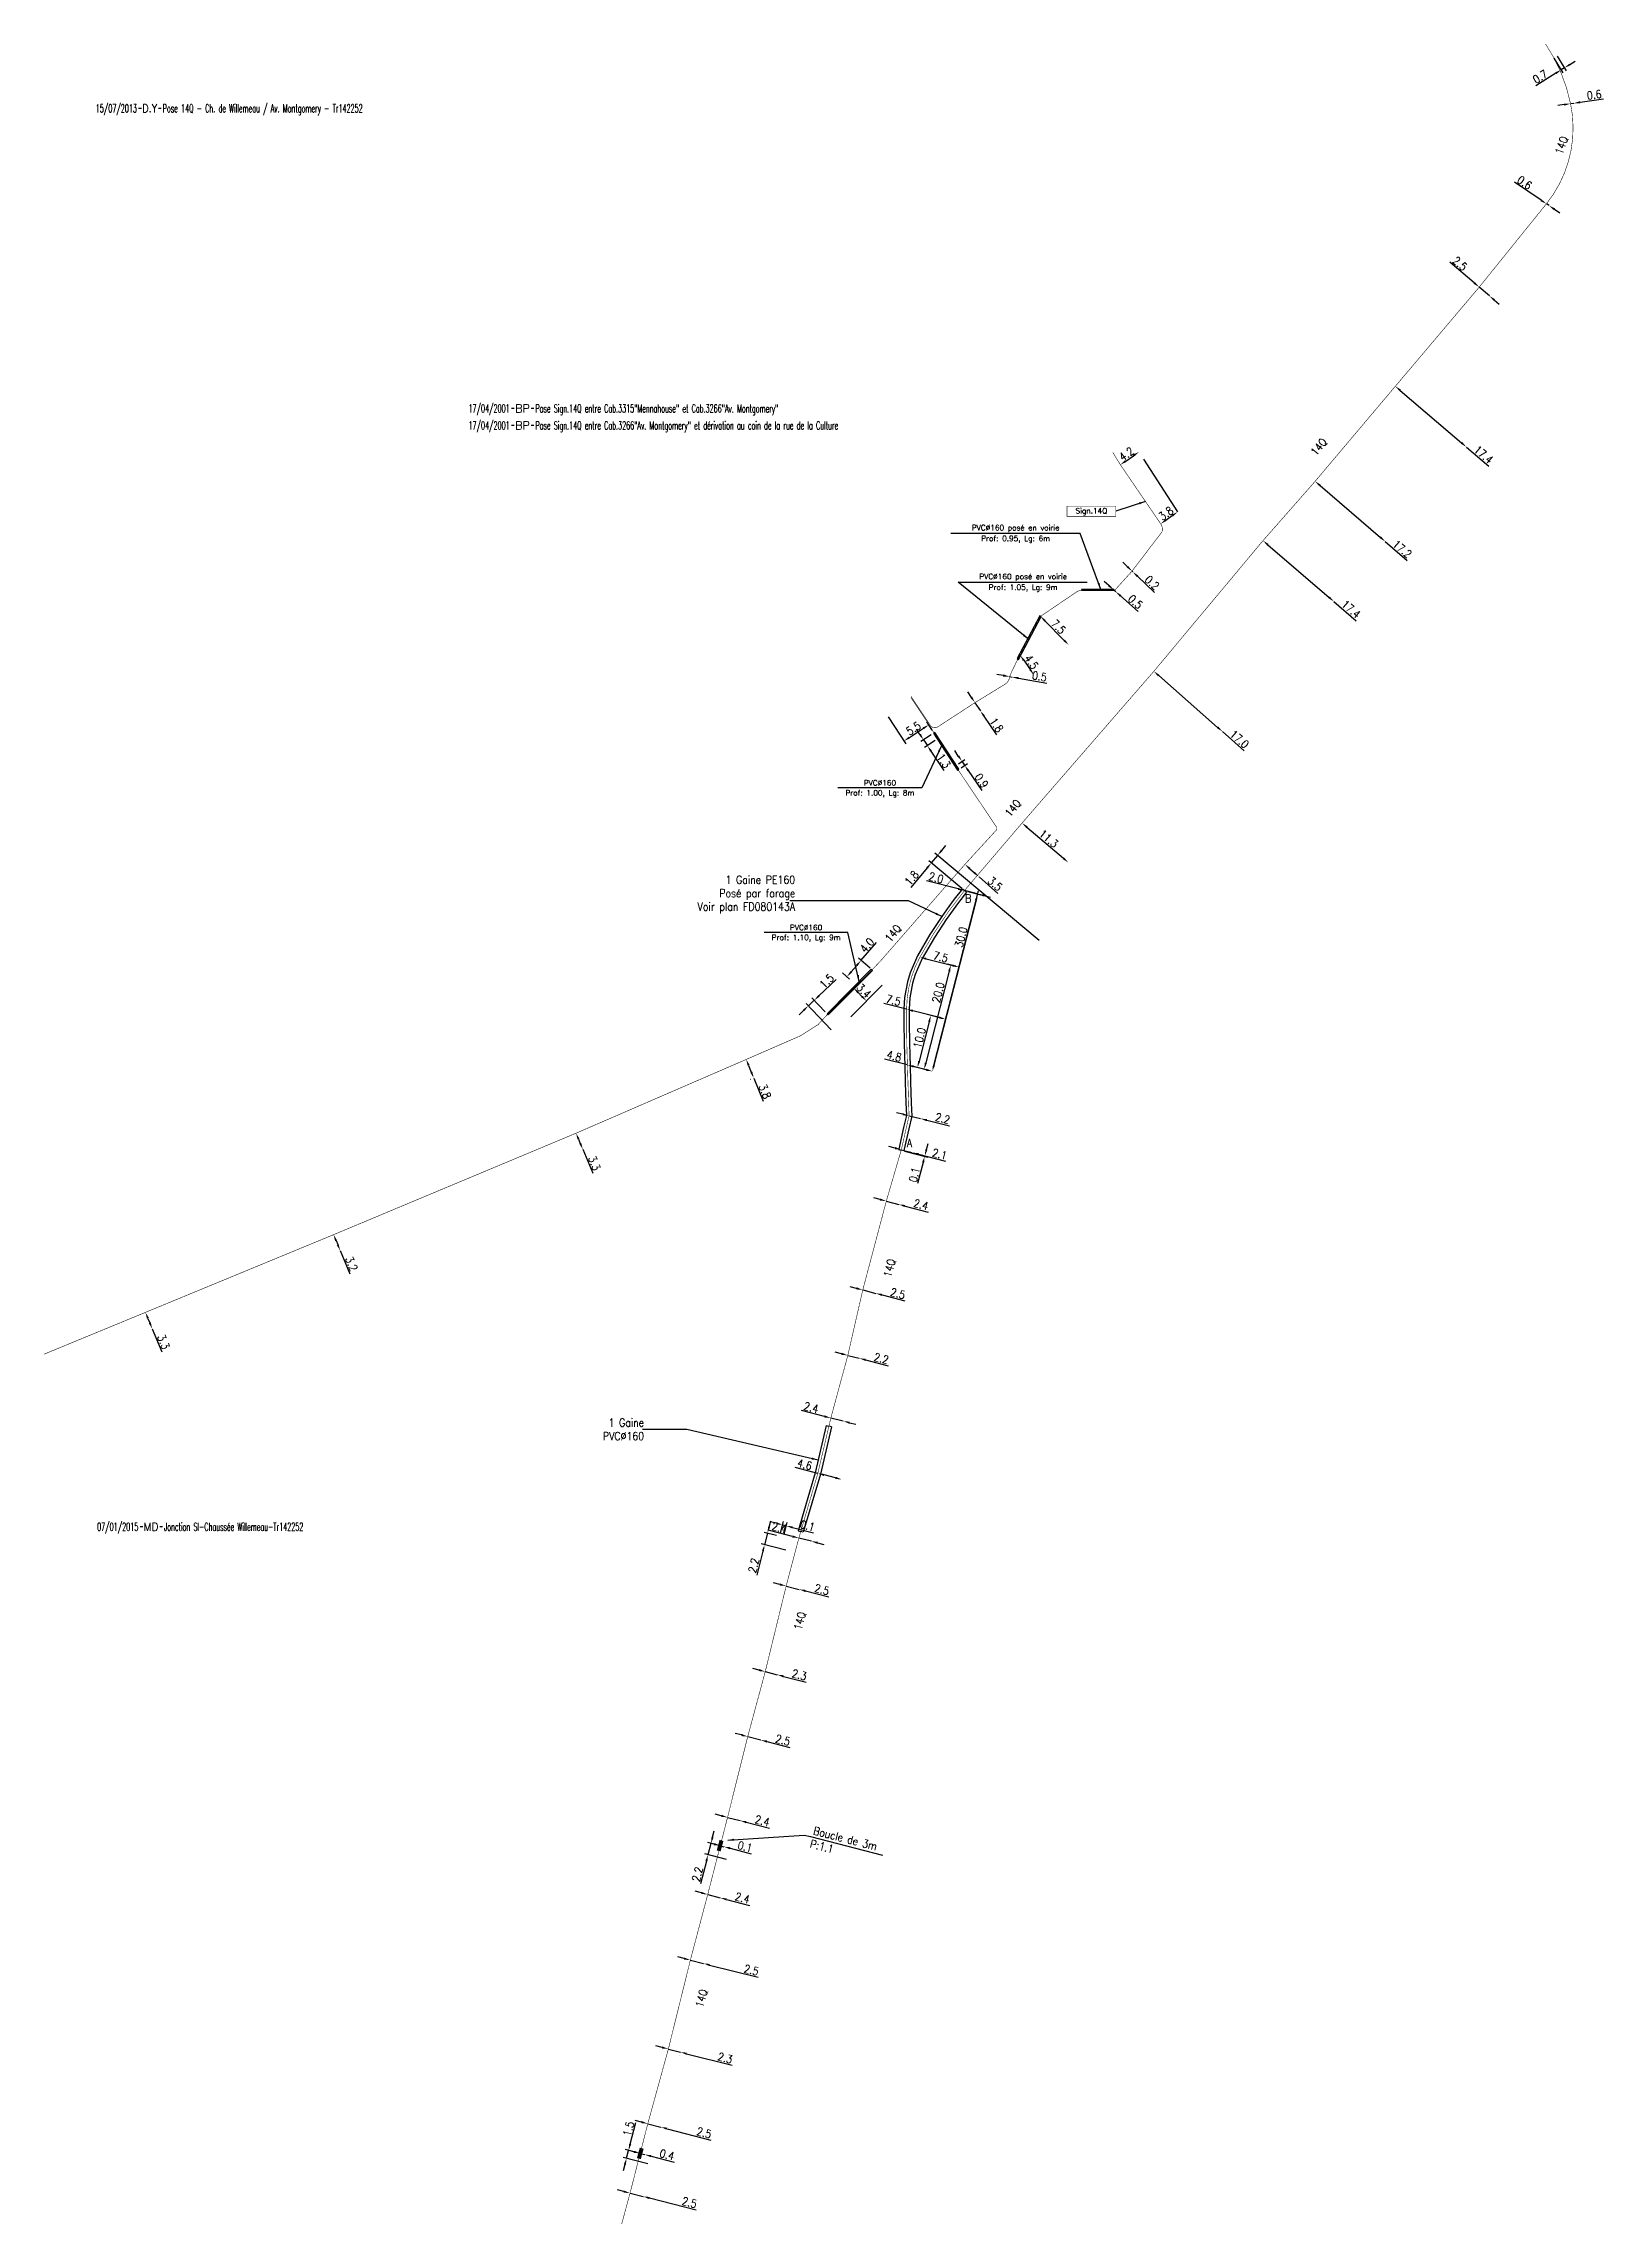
# Model space of a CAD drawing. Header units: millimetres. Extents: x 79997 to 81000, y 143376 to 144000.
# Drawn here: x 79999.9 to 80290.1, y 143594.4 to 144000 of the extents above; entities that cross this region are included whole.
import ezdxf
from ezdxf.enums import TextEntityAlignment as Align

# ---------------------------------------------------------------- set-up
doc = ezdxf.new("R2010")
doc.units = ezdxf.units.MM
doc.header["$PDMODE"] = 34
doc.linetypes.add('S_SIGNAL', pattern=[10, 4, -1.5, 0, -1.5, 0, -1.5, 0, -1.5])
doc.linetypes.add('S_ST', pattern=[14, 8, -1.5, 0, -1.5, 0, -1.5, 0, -1.5])
doc.layers.get('0').update_dxf_attribs({"linetype": 'CONTINUOUS'})
doc.layers.get('DEFPOINTS').update_dxf_attribs({"linetype": 'CONTINUOUS'})
for name, color, linetype in [('S_100', 5, 'S_SIGNAL'), ('S_300', 7, 'CONTINUOUS'), ('S_400', 7, 'CONTINUOUS')]:
    doc.layers.add(name, color=color, linetype=linetype)
doc.styles.add('M_ROMANS', font='ROMANS.shx', dxfattribs={"width": 0.75})
doc.styles.get("Standard").update_dxf_attribs({"font": 'romans.shx', "width": 0.85})
doc.dimstyles.get("Standard").update_dxf_attribs({"dimtxt": 1.5, "dimasz": 1.2, "dimexe": 0.625, "dimexo": 0.625, "dimgap": 0.25, "dimtad": 1, "dimdec": 1, "dimzin": 0, "dimdsep": 46, "dimtxsty": 'Standard', "dimcen": -0.5, "dimadec": 0, "dimazin": 0, "dimtfac": 1, "dimtdec": 1, "dimtmove": 0, "dimatfit": 3, "dimfxl": 0, "dimtolj": 1, "dimtzin": 0, "dimarcsym": 0})

msp = doc.modelspace()

# ---------------------------------------------------------------- texts
at = {"layer": 'S_100', "linetype": 'Continuous', "width": 0.85}
for rotation, p in [(70.9925, (80282.45, 143979.29)), (50.1966, (80236.64, 143923.27)), (50.4968, (80179.74, 143856.07)), (50.4968, (80157.45, 143832.78)), (75.5293, (80157.6, 143770.47)), (75.6966, (80140.92, 143704.83)), (74.5738, (80122.59, 143634.63))]:
    msp.add_text('14Q', height=1.5, rotation=rotation, dxfattribs=at).set_placement(p)
at = {"layer": 'S_100', "linetype": 'Continuous'}
msp.add_text('Sign.14Q', height=1, dxfattribs=at).set_placement((80194.85, 143913.01), align=Align.MIDDLE)
at = {"layer": 'S_300', "linetype": 'Continuous', "insert": (80143.39, 143668.42), "char_height": 1.5, "attachment_point": 1, "rotation": 345.5584}
msp.add_mtext('\\A1;Boucle de 3m\\PP:1.1', dxfattribs=at)
at = {"layer": 'S_400', "linetype": 'Continuous'}
for s, p in [('PVC%%C160 posé en voirie', (80180.75, 143909.87)), ('Prof: 0.95, Lg: 6m', (80180.75, 143907.85)), ('PVC%%C160 posé en voirie', (80182.15, 143900.79)), ('Prof: 1.05, Lg: 9m', (80182.15, 143898.76)), ('Prof: 1.00, Lg: 8m', (80155.51, 143860.52)), ('PVC%%C160', (80155.51, 143862.54)), ('Prof: 1.10, Lg: 9m', (80141.79, 143833.63)), ('PVC%%C160', (80141.79, 143835.65))]:
    msp.add_text(s, height=1, dxfattribs=at).set_placement(p, align=Align.MIDDLE)
at = {"layer": 'S_400', "linetype": 'Continuous', "width": 0.85}
for s, p in [('B', (80171.36, 143840.3)), ('A', (80160.51, 143794.81))]:
    msp.add_text(s, height=1.5, dxfattribs=at).set_placement(p)
at = {"layer": 'S_400', "linetype": 'Continuous', "char_height": 1.5}
for s, insert, attachment_point in [('\\A1;1 Gaine PE160\\PPosé par forage\\PVoir plan FD080143A', (80139.74, 143838.27), 9), ('\\A1;1 Gaine\\PPVC∅160', (80111.64, 143744.29), 3)]:
    msp.add_mtext(s, dxfattribs=dict(at, insert=insert, attachment_point=attachment_point))

# ---------------------------------------------------------------- blocks, each defined once
blk = doc.blocks.new('*D5')
at = {"layer": 'DEFPOINTS', "color": 0, "linetype": 'Continuous', "transparency": 16777216}
for p in [(80171.33, 143847.38), (80173.95, 143845.06), (80173.95, 143845.06)]:
    blk.add_point(p, dxfattribs=at)
at = {"layer": 'S_100', "color": 0, "linetype": 'Continuous', "lineweight": -2, "transparency": 16777216}
for p, q in [((80172.23, 143846.58), (80173.05, 143845.85)), ((80173.95, 143845.06), (80177.45, 143841.96))]:
    blk.add_line(p, q, dxfattribs=at)
at = {"layer": 'S_100', "color": 0, "linetype": 'Continuous', "transparency": 16777216}
for points in [[(80172.36, 143846.73), (80172.09, 143846.43), (80171.33, 143847.38)], [(80173.18, 143846), (80172.92, 143845.7), (80173.95, 143845.06)]]:
    blk.add_solid(points, dxfattribs=at)
at = {"layer": 'S_100', "color": 0, "linetype": 'Continuous', "transparency": 16777216, "insert": (80176.92, 143843.76), "char_height": 1.5, "attachment_point": 5, "rotation": 318.4886}
blk.add_mtext('\\A1;3.5', dxfattribs=at)
blk = doc.blocks.new('GIS_MODF')
at = {"color": 0, "linetype": 'Continuous', "flags": 128}
for points in [[(-2.18, -0.01), (-1.68, -0.01)], [(1.52, -0.01), (2.02, -0.01)]]:
    blk.add_lwpolyline(points, dxfattribs=at)
at = {"color": 0, "linetype": 'Continuous', "width": 0.5}
blk.add_attdef('DATE', text='', height=1.5, dxfattribs=at).set_placement((-2.5, -0.8), align=Align.RIGHT)
at = {"color": 0, "linetype": 'Continuous', "width": 1.771291}
blk.add_attdef('USER', text='', height=1.5, dxfattribs=at).set_placement((-1.51, -0.8), (1.28, -0.8), align=Align.FIT)
at = {"color": 0, "linetype": 'Continuous', "width": 0.5}
blk.add_attdef('DESC', (2.29, -0.8), '', height=1.5, dxfattribs=at)
blk = doc.blocks.new('*D6')
at = {"layer": 'DEFPOINTS', "color": 0, "linetype": 'Continuous', "transparency": 16777216}
for p in [(80098.99, 143797.38), (80100.24, 143794.38), (80100.24, 143794.38)]:
    blk.add_point(p, dxfattribs=at)
at = {"layer": 'S_100', "color": 0, "linetype": 'Continuous', "lineweight": -2, "transparency": 16777216}
for p, q in [((80099.45, 143796.28), (80099.78, 143795.49)), ((80100.24, 143794.38), (80102.08, 143789.95))]:
    blk.add_line(p, q, dxfattribs=at)
at = {"layer": 'S_100', "color": 0, "linetype": 'Continuous', "transparency": 16777216}
for points in [[(80099.63, 143796.35), (80099.26, 143796.2), (80098.99, 143797.38)], [(80099.96, 143795.57), (80099.59, 143795.41), (80100.24, 143794.38)]]:
    blk.add_solid(points, dxfattribs=at)
at = {"layer": 'S_100', "color": 0, "linetype": 'Continuous', "transparency": 16777216, "insert": (80102.4, 143791.8), "char_height": 1.5, "attachment_point": 5, "rotation": 292.6214}
blk.add_mtext('\\A1;3.3', dxfattribs=at)
blk = doc.blocks.new('*D7')
at = {"layer": 'DEFPOINTS', "color": 0, "linetype": 'Continuous', "transparency": 16777216}
for p in [(80053.88, 143778.5), (80055.11, 143775.54), (80055.11, 143775.54)]:
    blk.add_point(p, dxfattribs=at)
at = {"layer": 'S_100', "color": 0, "linetype": 'Continuous', "lineweight": -2, "transparency": 16777216}
for p, q in [((80054.34, 143777.39), (80054.65, 143776.65)), ((80055.11, 143775.54), (80056.91, 143771.24))]:
    blk.add_line(p, q, dxfattribs=at)
at = {"layer": 'S_100', "color": 0, "linetype": 'Continuous', "transparency": 16777216}
for points in [[(80054.53, 143777.47), (80054.16, 143777.31), (80053.88, 143778.5)], [(80054.84, 143776.73), (80054.47, 143776.57), (80055.11, 143775.54)]]:
    blk.add_solid(points, dxfattribs=at)
at = {"layer": 'S_100', "color": 0, "linetype": 'Continuous', "transparency": 16777216, "insert": (80057.22, 143773.09), "char_height": 1.5, "attachment_point": 5, "rotation": 292.6214}
blk.add_mtext('\\A1;3.2', dxfattribs=at)
blk = doc.blocks.new('*D8')
at = {"layer": 'DEFPOINTS', "color": 0, "linetype": 'Continuous', "transparency": 16777216}
for p in [(80018.89, 143764.05), (80020.16, 143761), (80020.16, 143761)]:
    blk.add_point(p, dxfattribs=at)
at = {"layer": 'S_100', "color": 0, "linetype": 'Continuous', "lineweight": -2, "transparency": 16777216}
for p, q in [((80019.35, 143762.94), (80019.7, 143762.11)), ((80020.16, 143761), (80021.95, 143756.7))]:
    blk.add_line(p, q, dxfattribs=at)
at = {"layer": 'S_100', "color": 0, "linetype": 'Continuous', "transparency": 16777216}
for points in [[(80019.54, 143763.02), (80019.17, 143762.86), (80018.89, 143764.05)], [(80019.88, 143762.19), (80019.51, 143762.03), (80020.16, 143761)]]:
    blk.add_solid(points, dxfattribs=at)
at = {"layer": 'S_100', "color": 0, "linetype": 'Continuous', "transparency": 16777216, "insert": (80022.26, 143758.55), "char_height": 1.5, "attachment_point": 5, "rotation": 292.6214}
blk.add_mtext('\\A1;3.3', dxfattribs=at)
blk = doc.blocks.new('*D9')
at = {"layer": 'DEFPOINTS', "color": 0, "linetype": 'Continuous', "transparency": 16777216}
for p in [(80130.64, 143811.1), (80132.04, 143807.63), (80132.05, 143807.63)]:
    blk.add_point(p, dxfattribs=at)
at = {"layer": 'S_100', "color": 0, "linetype": 'Continuous', "lineweight": -2, "transparency": 16777216}
for p, q in [((80130.06, 143810.87), (80130.06, 143810.87)), ((80131.09, 143809.99), (80131.59, 143808.74)), ((80131.47, 143807.39), (80131.46, 143807.39)), ((80132.04, 143807.63), (80133.79, 143803.31))]:
    blk.add_line(p, q, dxfattribs=at)
at = {"layer": 'S_100', "color": 0, "linetype": 'Continuous', "transparency": 16777216}
for points in [[(80131.27, 143810.07), (80130.9, 143809.92), (80130.64, 143811.1)], [(80131.78, 143808.81), (80131.41, 143808.66), (80132.04, 143807.63)]]:
    blk.add_solid(points, dxfattribs=at)
at = {"layer": 'S_100', "color": 0, "linetype": 'Continuous', "transparency": 16777216, "insert": (80134.12, 143805.15), "char_height": 1.5, "attachment_point": 5, "rotation": 292.0255}
blk.add_mtext('\\A1;3.8', dxfattribs=at)
blk = doc.blocks.new('*D10')
at = {"layer": 'DEFPOINTS', "color": 0, "linetype": 'Continuous', "transparency": 16777216}
for p in [(80173.19, 143877.46), (80174.19, 143875.97), (80174.19, 143875.97)]:
    blk.add_point(p, dxfattribs=at)
at = {"layer": 'S_100', "color": 0, "linetype": 'Continuous', "lineweight": -2, "transparency": 16777216}
for p, q in [((80172.52, 143878.45), (80171.85, 143879.45)), ((80173.19, 143877.46), (80174.19, 143875.97)), ((80174.87, 143874.97), (80177.21, 143871.5))]:
    blk.add_line(p, q, dxfattribs=at)
at = {"layer": 'S_100', "color": 0, "linetype": 'Continuous', "transparency": 16777216}
for points in [[(80172.68, 143878.56), (80172.35, 143878.34), (80173.19, 143877.46)], [(80175.03, 143875.09), (80174.7, 143874.86), (80174.19, 143875.97)]]:
    blk.add_solid(points, dxfattribs=at)
at = {"layer": 'S_100', "color": 0, "linetype": 'Continuous', "transparency": 16777216, "insert": (80177.2, 143873.3), "char_height": 1.5, "attachment_point": 5, "rotation": 304.0106}
blk.add_mtext('\\A1;1.8', dxfattribs=at)
blk = doc.blocks.new('*D11')
at = {"layer": 'DEFPOINTS', "color": 0, "linetype": 'Continuous', "transparency": 16777216}
for p in [(80179.64, 143882.31), (80180.13, 143882.22), (80180.13, 143882.22)]:
    blk.add_point(p, dxfattribs=at)
at = {"layer": 'S_100', "color": 0, "linetype": 'Continuous', "lineweight": -2, "transparency": 16777216}
for p, q in [((80178.45, 143882.51), (80177.27, 143882.71)), ((80179.53, 143881.69), (80179.53, 143881.69)), ((80179.64, 143882.31), (80180.13, 143882.22)), ((80180.02, 143881.61), (80180.02, 143881.61)), ((80181.31, 143882.02), (80186.58, 143881.11))]:
    blk.add_line(p, q, dxfattribs=at)
at = {"layer": 'S_100', "color": 0, "linetype": 'Continuous', "transparency": 16777216}
for points in [[(80178.49, 143882.71), (80178.42, 143882.31), (80179.64, 143882.31)], [(80181.35, 143882.21), (80181.28, 143881.82), (80180.13, 143882.22)]]:
    blk.add_solid(points, dxfattribs=at)
at = {"layer": 'S_100', "color": 0, "linetype": 'Continuous', "transparency": 16777216, "insert": (80185.19, 143882.36), "char_height": 1.5, "attachment_point": 5, "rotation": 350.2319}
blk.add_mtext('\\A1;0.5', dxfattribs=at)
blk = doc.blocks.new('*D12')
at = {"layer": 'DEFPOINTS', "color": 0, "linetype": 'Continuous', "transparency": 16777216}
for p in [(80202.41, 143901.93), (80202.55, 143901.79), (80202.55, 143901.79)]:
    blk.add_point(p, dxfattribs=at)
at = {"layer": 'S_100', "color": 0, "linetype": 'Continuous', "lineweight": -2, "transparency": 16777216}
for p, q in [((80201.54, 143902.75), (80200.67, 143903.58)), ((80201.98, 143901.47), (80201.98, 143901.47)), ((80202.12, 143901.34), (80202.12, 143901.34)), ((80202.41, 143901.93), (80202.55, 143901.79)), ((80203.43, 143900.97), (80206.6, 143897.96))]:
    blk.add_line(p, q, dxfattribs=at)
at = {"layer": 'S_100', "color": 0, "linetype": 'Continuous', "transparency": 16777216}
for points in [[(80201.68, 143902.9), (80201.4, 143902.61), (80202.41, 143901.93)], [(80203.56, 143901.11), (80203.29, 143900.82), (80202.55, 143901.79)]]:
    blk.add_solid(points, dxfattribs=at)
at = {"layer": 'S_100', "color": 0, "linetype": 'Continuous', "transparency": 16777216, "insert": (80206.14, 143899.78), "char_height": 1.5, "attachment_point": 5, "rotation": 316.6086}
blk.add_mtext('\\A1;0.2', dxfattribs=at)
blk = doc.blocks.new('*D13')
at = {"layer": 'DEFPOINTS', "color": 0, "linetype": 'Continuous', "transparency": 16777216}
for p in [(80207.74, 143910.73), (80210.88, 143912.95), (80210.88, 143912.95)]:
    blk.add_point(p, dxfattribs=at)
at = {"layer": 'S_100', "color": 0, "linetype": 'Continuous', "lineweight": -2, "transparency": 16777216}
blk.add_line((80208.72, 143911.42), (80209.9, 143912.26), dxfattribs=at)
at = {"layer": 'S_100', "color": 0, "linetype": 'Continuous', "transparency": 16777216}
for points in [[(80208.6, 143911.59), (80208.83, 143911.26), (80207.74, 143910.73)], [(80209.78, 143912.42), (80210.02, 143912.1), (80210.88, 143912.95)]]:
    blk.add_solid(points, dxfattribs=at)
at = {"layer": 'S_100', "color": 0, "linetype": 'Continuous', "transparency": 16777216, "insert": (80208.73, 143912.66), "char_height": 1.5, "attachment_point": 5, "rotation": 35.3042}
blk.add_mtext('\\A1;3.8', dxfattribs=at)
blk = doc.blocks.new('*D14')
at = {"layer": 'DEFPOINTS', "color": 0, "linetype": 'Continuous', "transparency": 16777216}
for p in [(80200.24, 143921.71), (80203.65, 143924.08), (80203.65, 143924.08)]:
    blk.add_point(p, dxfattribs=at)
at = {"layer": 'S_100', "color": 0, "linetype": 'Continuous', "lineweight": -2, "transparency": 16777216}
blk.add_line((80201.23, 143922.39), (80202.66, 143923.39), dxfattribs=at)
at = {"layer": 'S_100', "color": 0, "linetype": 'Continuous', "transparency": 16777216}
for points in [[(80201.11, 143922.56), (80201.34, 143922.23), (80200.24, 143921.71)], [(80202.55, 143923.56), (80202.78, 143923.23), (80203.65, 143924.08)]]:
    blk.add_solid(points, dxfattribs=at)
at = {"layer": 'S_100', "color": 0, "linetype": 'Continuous', "transparency": 16777216, "insert": (80201.37, 143923.71), "char_height": 1.5, "attachment_point": 5, "rotation": 34.8873}
blk.add_mtext('\\A1;4.2', dxfattribs=at)
blk = doc.blocks.new('*D78')
at = {"layer": 'DEFPOINTS', "color": 0, "linetype": 'Continuous', "transparency": 16777216}
for p in [(80151.98, 143829.5), (80148.06, 143827.6, 0.23), (80154.14, 143827.64)]:
    blk.add_point(p, dxfattribs=at)
at = {"layer": 'S_400', "color": 0, "linetype": 'Continuous', "lineweight": -2, "transparency": 16777216}
for p, q in [((80151.98, 143829.5), (80154.9, 143832.88)), ((80150.15, 143827.38), (80151.2, 143828.59)), ((80153.67, 143828.05), (80151.51, 143829.91)), ((80148.53, 143827.19), (80149.84, 143826.06))]:
    blk.add_line(p, q, dxfattribs=at)
at = {"layer": 'S_400', "color": 0, "linetype": 'Continuous', "transparency": 16777216}
for points in [[(80151.05, 143828.72), (80151.35, 143828.46), (80151.98, 143829.5)], [(80150, 143827.51), (80150.31, 143827.25), (80149.37, 143826.47)]]:
    blk.add_solid(points, dxfattribs=at)
at = {"layer": 'S_400', "color": 0, "linetype": 'Continuous', "transparency": 16777216, "insert": (80153.11, 143832.34), "char_height": 1.5, "attachment_point": 5, "rotation": 49.2262}
blk.add_mtext('\\A1;4.0', dxfattribs=at)
blk = doc.blocks.new('*D79')
at = {"layer": 'DEFPOINTS', "color": 0, "linetype": 'Continuous', "transparency": 16777216}
for p in [(80143.3, 143822.11), (80145.78, 143819.5), (80146.89, 143816.15, 0.83)]:
    blk.add_point(p, dxfattribs=at)
at = {"layer": 'S_400', "color": 0, "linetype": 'Continuous', "lineweight": -2, "transparency": 16777216}
for p, q in [((80144.17, 143822.94), (80147.38, 143825.98)), ((80141.34, 143820.25), (80140.47, 143819.42)), ((80146.46, 143816.6), (80141.78, 143821.53)), ((80142.21, 143821.08), (80143.3, 143822.11)), ((80145.35, 143819.95), (80142.87, 143822.56))]:
    blk.add_line(p, q, dxfattribs=at)
at = {"layer": 'S_400', "color": 0, "linetype": 'Continuous', "transparency": 16777216}
for points in [[(80141.21, 143820.39), (80141.48, 143820.1), (80142.21, 143821.08)], [(80144.04, 143823.08), (80144.31, 143822.79), (80143.3, 143822.11)]]:
    blk.add_solid(points, dxfattribs=at)
at = {"layer": 'S_400', "color": 0, "linetype": 'Continuous', "transparency": 16777216, "insert": (80145.61, 143825.67), "char_height": 1.5, "attachment_point": 5, "rotation": 43.5064}
blk.add_mtext('\\A1;1.5', dxfattribs=at)
blk = doc.blocks.new('*D80')
at = {"layer": 'DEFPOINTS', "color": 0, "linetype": 'Continuous', "transparency": 16777216}
for p in [(80199, 143898.44), (80199.37, 143898.11), (80199.37, 143898.11)]:
    blk.add_point(p, dxfattribs=at)
at = {"layer": 'S_400', "color": 0, "linetype": 'Continuous', "lineweight": -2, "transparency": 16777216}
for p, q in [((80198.1, 143899.23), (80197.2, 143900.02)), ((80199, 143898.44), (80199.37, 143898.11)), ((80200.27, 143897.32), (80203.56, 143894.43))]:
    blk.add_line(p, q, dxfattribs=at)
at = {"layer": 'S_400', "color": 0, "linetype": 'Continuous', "transparency": 16777216}
for points in [[(80198.23, 143899.38), (80197.97, 143899.08), (80199, 143898.44)], [(80200.41, 143897.47), (80200.14, 143897.17), (80199.37, 143898.11)]]:
    blk.add_solid(points, dxfattribs=at)
at = {"layer": 'S_400', "color": 0, "linetype": 'Continuous', "transparency": 16777216, "insert": (80203.03, 143896.23), "char_height": 1.5, "attachment_point": 5, "rotation": 318.6513}
blk.add_mtext('\\A1;0.5', dxfattribs=at)
blk = doc.blocks.new('*D81')
at = {"layer": 'DEFPOINTS', "color": 0, "linetype": 'Continuous', "transparency": 16777216}
for p in [(80150.62, 143824.38), (80153.01, 143821.97), (80153.01, 143821.97)]:
    blk.add_point(p, dxfattribs=at)
at = {"layer": 'S_400', "color": 0, "linetype": 'Continuous', "lineweight": -2, "transparency": 16777216}
blk.add_line((80151.46, 143823.53), (80152.17, 143822.82), dxfattribs=at)
at = {"layer": 'S_400', "color": 0, "linetype": 'Continuous', "transparency": 16777216}
for points in [[(80151.6, 143823.67), (80151.32, 143823.39), (80150.62, 143824.38)], [(80152.31, 143822.96), (80152.02, 143822.68), (80153.01, 143821.97)]]:
    blk.add_solid(points, dxfattribs=at)
at = {"layer": 'S_400', "color": 0, "linetype": 'Continuous', "transparency": 16777216, "insert": (80152.52, 143823.88), "char_height": 1.5, "attachment_point": 5, "rotation": 314.7571}
blk.add_mtext('\\A1;3.4', dxfattribs=at)
blk = doc.blocks.new('*D82')
at = {"layer": 'DEFPOINTS', "color": 0, "linetype": 'Continuous', "transparency": 16777216}
for p in [(80156.69, 143875.36), (80164.6, 143873.34), (80165.58, 143871.84)]:
    blk.add_point(p, dxfattribs=at)
at = {"layer": 'S_400', "color": 0, "linetype": 'Continuous', "lineweight": -2, "transparency": 16777216}
for p, q in [((80157.04, 143874.84), (80160.34, 143869.8)), ((80165.24, 143872.37), (80164.25, 143873.87)), ((80161, 143870.99), (80163.59, 143872.69))]:
    blk.add_line(p, q, dxfattribs=at)
at = {"layer": 'S_400', "color": 0, "linetype": 'Continuous', "transparency": 16777216}
for points in [[(80163.48, 143872.85), (80163.7, 143872.52), (80164.6, 143873.34)], [(80160.89, 143871.15), (80161.11, 143870.82), (80160, 143870.33)]]:
    blk.add_solid(points, dxfattribs=at)
at = {"layer": 'S_400', "color": 0, "linetype": 'Continuous', "transparency": 16777216, "insert": (80161.75, 143872.67), "char_height": 1.5, "attachment_point": 5, "rotation": 33.2798}
blk.add_mtext('\\A1;5.5', dxfattribs=at)
blk = doc.blocks.new('*D83')
at = {"layer": 'DEFPOINTS', "color": 0, "linetype": 'Continuous', "transparency": 16777216}
for p in [(80169.58, 143865.75), (80170.09, 143865), (80170.77, 143866.55)]:
    blk.add_point(p, dxfattribs=at)
at = {"layer": 'S_400', "color": 0, "linetype": 'Continuous', "lineweight": -2, "transparency": 16777216}
for p, q in [((80170.09, 143867.54), (80169.42, 143868.54)), ((80170.1, 143866.1), (80171.29, 143866.9)), ((80170.61, 143865.35), (80171.79, 143866.16)), ((80170.77, 143866.55), (80171.27, 143865.81)), ((80171.95, 143864.82), (80174.47, 143861.1))]:
    blk.add_line(p, q, dxfattribs=at)
at = {"layer": 'S_400', "color": 0, "linetype": 'Continuous', "transparency": 16777216}
for points in [[(80170.26, 143867.66), (80169.93, 143867.43), (80170.77, 143866.55)], [(80172.11, 143864.93), (80171.78, 143864.7), (80171.27, 143865.81)]]:
    blk.add_solid(points, dxfattribs=at)
at = {"layer": 'S_400', "color": 0, "linetype": 'Continuous', "transparency": 16777216, "insert": (80174.43, 143862.95), "char_height": 1.5, "attachment_point": 5, "rotation": 304.2234}
blk.add_mtext('\\A1;0.9', dxfattribs=at)
blk = doc.blocks.new('*D84')
at = {"layer": 'DEFPOINTS', "color": 0, "linetype": 'Continuous', "transparency": 16777216}
for p in [(80164.34, 143869.47), (80165.58, 143871.84), (80166.3, 143870.76)]:
    blk.add_point(p, dxfattribs=at)
at = {"layer": 'S_400', "color": 0, "linetype": 'Continuous', "lineweight": -2, "transparency": 16777216}
for p, q in [((80162.96, 143871.56), (80162.3, 143872.56)), ((80165.06, 143871.5), (80163.1, 143870.21)), ((80163.62, 143870.55), (80164.34, 143869.47)), ((80165.77, 143870.41), (80163.81, 143869.12)), ((80165, 143868.46), (80167.39, 143864.84))]:
    blk.add_line(p, q, dxfattribs=at)
at = {"layer": 'S_400', "color": 0, "linetype": 'Continuous', "transparency": 16777216}
for points in [[(80163.13, 143871.66), (80162.79, 143871.45), (80163.62, 143870.55)], [(80165.16, 143868.57), (80164.83, 143868.35), (80164.34, 143869.47)]]:
    blk.add_solid(points, dxfattribs=at)
at = {"layer": 'S_400', "color": 0, "linetype": 'Continuous', "transparency": 16777216, "insert": (80167.4, 143866.63), "char_height": 1.5, "attachment_point": 5, "rotation": 303.3642}
blk.add_mtext('\\A1;1.3', dxfattribs=at)
blk = doc.blocks.new('*D85')
at = {"layer": 'DEFPOINTS', "color": 0, "linetype": 'Continuous', "transparency": 16777216}
for p in [(80185.37, 143893.54), (80190.63, 143888.2), (80190.63, 143888.2)]:
    blk.add_point(p, dxfattribs=at)
at = {"layer": 'S_400', "color": 0, "linetype": 'Continuous', "lineweight": -2, "transparency": 16777216}
for p, q in [((80184.92, 143893.1), (80184.92, 143893.1)), ((80186.21, 143892.68), (80189.79, 143889.05)), ((80190.19, 143887.76), (80190.19, 143887.76))]:
    blk.add_line(p, q, dxfattribs=at)
at = {"layer": 'S_400', "color": 0, "linetype": 'Continuous', "transparency": 16777216}
for points in [[(80186.35, 143892.82), (80186.07, 143892.54), (80185.37, 143893.54)], [(80189.93, 143889.19), (80189.65, 143888.91), (80190.63, 143888.2)]]:
    blk.add_solid(points, dxfattribs=at)
at = {"layer": 'S_400', "color": 0, "linetype": 'Continuous', "transparency": 16777216, "insert": (80188.71, 143891.57), "char_height": 1.5, "attachment_point": 5, "rotation": 314.5811}
blk.add_mtext('\\A1;7.5', dxfattribs=at)
blk = doc.blocks.new('*D86')
at = {"layer": 'DEFPOINTS', "color": 0, "linetype": 'Continuous', "transparency": 16777216}
for p in [(80181.58, 143886.32), (80184.14, 143882.62), (80184.14, 143882.62)]:
    blk.add_point(p, dxfattribs=at)
at = {"layer": 'S_400', "color": 0, "linetype": 'Continuous', "lineweight": -2, "transparency": 16777216}
blk.add_line((80182.27, 143885.34), (80183.46, 143883.61), dxfattribs=at)
at = {"layer": 'S_400', "color": 0, "linetype": 'Continuous', "transparency": 16777216}
for points in [[(80182.43, 143885.45), (80182.1, 143885.22), (80181.58, 143886.32)], [(80183.63, 143883.72), (80183.3, 143883.5), (80184.14, 143882.62)]]:
    blk.add_solid(points, dxfattribs=at)
at = {"layer": 'S_400', "color": 0, "linetype": 'Continuous', "transparency": 16777216, "insert": (80183.69, 143885.04), "char_height": 1.5, "attachment_point": 5, "rotation": 304.6811}
blk.add_mtext('\\A1;4.5', dxfattribs=at)
blk = doc.blocks.new('*D87')
at = {"layer": 'DEFPOINTS', "color": 0, "linetype": 'Continuous', "transparency": 16777216}
for p in [(80283.98, 143988.88), (80284.57, 143988.97), (80284.57, 143988.97)]:
    blk.add_point(p, dxfattribs=at)
at = {"layer": 'S_100', "color": 0, "linetype": 'Continuous', "lineweight": -2, "transparency": 16777216}
for p, q in [((80282.79, 143988.71), (80281.6, 143988.53)), ((80283.98, 143988.88), (80284.57, 143988.97)), ((80285.76, 143989.15), (80290.08, 143989.79))]:
    blk.add_line(p, q, dxfattribs=at)
at = {"layer": 'S_100', "color": 0, "linetype": 'Continuous', "transparency": 16777216}
for points in [[(80282.76, 143988.9), (80282.82, 143988.51), (80283.98, 143988.88)], [(80285.73, 143989.34), (80285.79, 143988.95), (80284.57, 143988.97)]]:
    blk.add_solid(points, dxfattribs=at)
at = {"layer": 'S_100', "color": 0, "linetype": 'Continuous', "transparency": 16777216, "insert": (80288.37, 143990.54), "char_height": 1.5, "attachment_point": 5, "rotation": 8.4255}
blk.add_mtext('\\A1;0.6', dxfattribs=at)
blk = doc.blocks.new('*D88')
at = {"layer": 'DEFPOINTS', "color": 0, "linetype": 'Continuous', "transparency": 16777216}
for p in [(80279.48, 143970.25), (80279.97, 143969.91), (80279.97, 143969.91)]:
    blk.add_point(p, dxfattribs=at)
at = {"layer": 'S_100', "color": 0, "linetype": 'Continuous', "lineweight": -2, "transparency": 16777216}
for p, q in [((80278.48, 143970.92), (80273.54, 143974.25)), ((80279.97, 143969.91), (80279.48, 143970.25)), ((80280.97, 143969.24), (80281.96, 143968.57))]:
    blk.add_line(p, q, dxfattribs=at)
at = {"layer": 'S_100', "color": 0, "linetype": 'Continuous', "transparency": 16777216}
for points in [[(80278.59, 143971.08), (80278.37, 143970.75), (80279.48, 143970.25)], [(80281.08, 143969.41), (80280.86, 143969.08), (80279.97, 143969.91)]]:
    blk.add_solid(points, dxfattribs=at)
at = {"layer": 'S_100', "color": 0, "linetype": 'Continuous', "transparency": 16777216, "insert": (80275.42, 143974.19), "char_height": 1.5, "attachment_point": 5, "rotation": 326.0137}
blk.add_mtext('\\A1;0.6', dxfattribs=at)
blk = doc.blocks.new('*D89')
at = {"layer": 'DEFPOINTS', "color": 0, "linetype": 'Continuous', "transparency": 16777216}
for p in [(80266.98, 143954.75, 0.46), (80268.88, 143953.13, 0.46), (80268.88, 143953.13)]:
    blk.add_point(p, dxfattribs=at)
at = {"layer": 'S_100', "color": 0, "linetype": 'Continuous', "lineweight": -2, "transparency": 16777216}
for p, q in [((80266.07, 143955.53), (80261.53, 143959.4)), ((80268.88, 143953.13), (80266.98, 143954.75)), ((80269.8, 143952.35), (80270.71, 143951.57))]:
    blk.add_line(p, q, dxfattribs=at)
at = {"layer": 'S_100', "color": 0, "linetype": 'Continuous', "transparency": 16777216}
for points in [[(80266.2, 143955.68), (80265.94, 143955.38), (80266.98, 143954.75)], [(80269.93, 143952.5), (80269.67, 143952.2), (80268.88, 143953.13)]]:
    blk.add_solid(points, dxfattribs=at)
at = {"layer": 'S_100', "color": 0, "linetype": 'Continuous', "transparency": 16777216, "insert": (80263.39, 143959.13), "char_height": 1.5, "attachment_point": 5, "rotation": 319.5499}
blk.add_mtext('\\A1;2.5', dxfattribs=at)
blk = doc.blocks.new('*D90')
at = {"layer": 'DEFPOINTS', "color": 0, "linetype": 'Continuous', "transparency": 16777216}
for p in [(80251.39, 143936.32), (80264.61, 143925.01), (80264.61, 143925.01)]:
    blk.add_point(p, dxfattribs=at)
at = {"layer": 'S_100', "color": 0, "linetype": 'Continuous', "lineweight": -2, "transparency": 16777216}
for p, q in [((80251.79, 143936.79), (80251.79, 143936.79)), ((80252.3, 143935.54), (80263.7, 143925.79)), ((80264.61, 143925.01), (80268.76, 143921.46))]:
    blk.add_line(p, q, dxfattribs=at)
at = {"layer": 'S_100', "color": 0, "linetype": 'Continuous', "transparency": 16777216}
for points in [[(80252.43, 143935.69), (80252.17, 143935.39), (80251.39, 143936.32)], [(80263.83, 143925.94), (80263.57, 143925.64), (80264.61, 143925.01)]]:
    blk.add_solid(points, dxfattribs=at)
at = {"layer": 'S_100', "color": 0, "linetype": 'Continuous', "transparency": 16777216, "insert": (80267.79, 143923.61), "char_height": 1.5, "attachment_point": 5, "rotation": 319.4679}
blk.add_mtext('\\A1;17.4', dxfattribs=at)
blk = doc.blocks.new('*D91')
at = {"layer": 'DEFPOINTS', "color": 0, "linetype": 'Continuous', "transparency": 16777216}
for p in [(80236.46, 143918.63), (80249.51, 143907.43), (80249.51, 143907.43)]:
    blk.add_point(p, dxfattribs=at)
at = {"layer": 'S_100', "color": 0, "linetype": 'Continuous', "lineweight": -2, "transparency": 16777216}
for p, q in [((80237.37, 143917.85), (80248.6, 143908.21)), ((80249.51, 143907.43), (80253.61, 143903.91))]:
    blk.add_line(p, q, dxfattribs=at)
at = {"layer": 'S_100', "color": 0, "linetype": 'Continuous', "transparency": 16777216}
for points in [[(80237.5, 143918.01), (80237.24, 143917.7), (80236.46, 143918.63)], [(80248.73, 143908.37), (80248.47, 143908.06), (80249.51, 143907.43)]]:
    blk.add_solid(points, dxfattribs=at)
at = {"layer": 'S_100', "color": 0, "linetype": 'Continuous', "transparency": 16777216, "insert": (80252.67, 143906.04), "char_height": 1.5, "attachment_point": 5, "rotation": 319.3562}
blk.add_mtext('\\A1;17.2', dxfattribs=at)
blk = doc.blocks.new('*D92')
at = {"layer": 'DEFPOINTS', "color": 0, "linetype": 'Continuous', "transparency": 16777216}
for p in [(80226.77, 143907.6), (80239.97, 143896.27), (80239.97, 143896.27)]:
    blk.add_point(p, dxfattribs=at)
at = {"layer": 'S_100', "color": 0, "linetype": 'Continuous', "lineweight": -2, "transparency": 16777216}
for p, q in [((80227.68, 143906.82), (80239.06, 143897.05)), ((80239.97, 143896.27), (80244.12, 143892.71))]:
    blk.add_line(p, q, dxfattribs=at)
at = {"layer": 'S_100', "color": 0, "linetype": 'Continuous', "transparency": 16777216}
for points in [[(80227.81, 143906.97), (80227.55, 143906.67), (80226.77, 143907.6)], [(80239.19, 143897.2), (80238.93, 143896.9), (80239.97, 143896.27)]]:
    blk.add_solid(points, dxfattribs=at)
at = {"layer": 'S_100', "color": 0, "linetype": 'Continuous', "transparency": 16777216, "insert": (80243.15, 143894.86), "char_height": 1.5, "attachment_point": 5, "rotation": 319.3669}
blk.add_mtext('\\A1;17.4', dxfattribs=at)
blk = doc.blocks.new('*D93')
at = {"layer": 'DEFPOINTS', "color": 0, "linetype": 'Continuous', "transparency": 16777216}
for p in [(80206.46, 143883.29), (80219.23, 143872.08), (80219.23, 143872.08)]:
    blk.add_point(p, dxfattribs=at)
at = {"layer": 'S_100', "color": 0, "linetype": 'Continuous', "lineweight": -2, "transparency": 16777216}
for p, q in [((80207.36, 143882.5), (80218.33, 143872.87)), ((80219.23, 143872.08), (80223.29, 143868.51))]:
    blk.add_line(p, q, dxfattribs=at)
at = {"layer": 'S_100', "color": 0, "linetype": 'Continuous', "transparency": 16777216}
for points in [[(80207.49, 143882.65), (80207.23, 143882.35), (80206.46, 143883.29)], [(80218.46, 143873.02), (80218.2, 143872.72), (80219.23, 143872.08)]]:
    blk.add_solid(points, dxfattribs=at)
at = {"layer": 'S_100', "color": 0, "linetype": 'Continuous', "transparency": 16777216, "insert": (80222.37, 143870.65), "char_height": 1.5, "attachment_point": 5, "rotation": 318.7204}
blk.add_mtext('\\A1;17.0', dxfattribs=at)
blk = doc.blocks.new('*D94')
at = {"layer": 'DEFPOINTS', "color": 0, "linetype": 'Continuous', "transparency": 16777216}
for p in [(80166.23, 143849.04), (80171.23, 143842.51), (80185.63, 143832.83)]:
    blk.add_point(p, dxfattribs=at)
at = {"layer": 'S_400', "color": 0, "linetype": 'Continuous', "lineweight": -2, "transparency": 16777216}
for p, q in [((80166.23, 143849.04), (80165.07, 143847.66)), ((80185.15, 143833.23), (80165.75, 143849.44)), ((80167, 143849.96), (80167.77, 143850.88)), ((80164.3, 143846.73), (80161.23, 143843.05)), ((80170.75, 143842.91), (80164.59, 143848.06))]:
    blk.add_line(p, q, dxfattribs=at)
at = {"layer": 'S_400', "color": 0, "linetype": 'Continuous', "transparency": 16777216}
for points in [[(80166.84, 143850.09), (80167.15, 143849.83), (80166.23, 143849.04)], [(80164.15, 143846.86), (80164.46, 143846.61), (80165.07, 143847.66)]]:
    blk.add_solid(points, dxfattribs=at)
at = {"layer": 'S_400', "color": 0, "linetype": 'Continuous', "transparency": 16777216, "insert": (80161.42, 143844.84), "char_height": 1.5, "attachment_point": 5, "rotation": 50.1308}
blk.add_mtext('\\A1;1.8', dxfattribs=at)
blk = doc.blocks.new('*D95')
at = {"layer": 'DEFPOINTS', "color": 0, "linetype": 'Continuous', "transparency": 16777216}
for p in [(80160.47, 143820.43), (80167.74, 143818.58), (80165.27, 143808.89)]:
    blk.add_point(p, dxfattribs=at)
at = {"layer": 'S_100', "color": 0, "linetype": 'Continuous', "lineweight": -2, "transparency": 16777216}
for p, q in [((80160.47, 143820.43), (80156.24, 143821.51)), ((80166.58, 143818.87), (80161.63, 143820.14)), ((80160.32, 143819.83), (80160.32, 143819.83)), ((80165.42, 143809.49), (80167.89, 143819.18))]:
    blk.add_line(p, q, dxfattribs=at)
at = {"layer": 'S_100', "color": 0, "linetype": 'Continuous', "transparency": 16777216}
for points in [[(80161.68, 143820.33), (80161.58, 143819.94), (80160.47, 143820.43)], [(80166.63, 143819.07), (80166.53, 143818.68), (80167.74, 143818.58)]]:
    blk.add_solid(points, dxfattribs=at)
at = {"layer": 'S_100', "color": 0, "linetype": 'Continuous', "transparency": 16777216, "insert": (80158.02, 143822.09), "char_height": 1.5, "attachment_point": 5, "rotation": 345.6899}
blk.add_mtext('\\A1;7.5', dxfattribs=at)
blk = doc.blocks.new('*D96')
at = {"layer": 'DEFPOINTS', "color": 0, "linetype": 'Continuous', "transparency": 16777216}
for p in [(80167.74, 143818.58), (80162.5, 143809.59), (80165.27, 143808.89)]:
    blk.add_point(p, dxfattribs=at)
at = {"layer": 'S_100', "color": 0, "linetype": 'Continuous', "lineweight": -2, "transparency": 16777216}
for p, q in [((80164.68, 143818.12), (80162.8, 143810.76)), ((80167.13, 143818.73), (80164.37, 143819.44)), ((80164.66, 143809.04), (80161.9, 143809.75))]:
    blk.add_line(p, q, dxfattribs=at)
at = {"layer": 'S_100', "color": 0, "linetype": 'Continuous', "transparency": 16777216}
for points in [[(80164.48, 143818.17), (80164.87, 143818.07), (80164.97, 143819.28)], [(80162.61, 143810.81), (80162.99, 143810.71), (80162.5, 143809.59)]]:
    blk.add_solid(points, dxfattribs=at)
at = {"layer": 'S_100', "color": 0, "linetype": 'Continuous', "transparency": 16777216, "insert": (80162.88, 143815.11), "char_height": 1.5, "attachment_point": 5, "rotation": 75.6899}
blk.add_mtext('\\A1;10.0', dxfattribs=at)
blk = doc.blocks.new('*D97')
at = {"layer": 'DEFPOINTS', "color": 0, "linetype": 'Continuous', "transparency": 16777216}
for p in [(80170.21, 143828.27), (80163.75, 143809.28), (80163.75, 143809.28)]:
    blk.add_point(p, dxfattribs=at)
at = {"layer": 'S_100', "color": 0, "linetype": 'Continuous', "lineweight": -2, "transparency": 16777216}
for p, q in [((80169.6, 143828.42), (80168.09, 143828.81)), ((80168.4, 143827.49), (80164.05, 143810.44))]:
    blk.add_line(p, q, dxfattribs=at)
at = {"layer": 'S_100', "color": 0, "linetype": 'Continuous', "transparency": 16777216}
for points in [[(80168.2, 143827.54), (80168.59, 143827.44), (80168.69, 143828.65)], [(80163.85, 143810.49), (80164.24, 143810.39), (80163.75, 143809.28)]]:
    blk.add_solid(points, dxfattribs=at)
at = {"layer": 'S_100', "color": 0, "linetype": 'Continuous', "transparency": 16777216, "insert": (80166.36, 143823.55), "char_height": 1.5, "attachment_point": 5, "rotation": 75.6899}
blk.add_mtext('\\A1;20.0', dxfattribs=at)
blk = doc.blocks.new('*D98')
at = {"layer": 'DEFPOINTS', "color": 0, "linetype": 'Continuous', "transparency": 16777216}
for p in [(80171.23, 143842.51), (80165.27, 143808.89), (80165.27, 143808.89)]:
    blk.add_point(p, dxfattribs=at)
at = {"layer": 'S_400', "color": 0, "linetype": 'Continuous', "lineweight": -2, "transparency": 16777216}
for p, q in [((80173.39, 143840.72), (80165.56, 143810.05)), ((80171.84, 143842.36), (80174.29, 143841.73))]:
    blk.add_line(p, q, dxfattribs=at)
at = {"layer": 'S_400', "color": 0, "linetype": 'Continuous', "transparency": 16777216}
for points in [[(80173.19, 143840.77), (80173.58, 143840.67), (80173.68, 143841.89)], [(80165.37, 143810.1), (80165.76, 143810), (80165.27, 143808.89)]]:
    blk.add_solid(points, dxfattribs=at)
at = {"layer": 'S_400', "color": 0, "linetype": 'Continuous', "transparency": 16777216, "insert": (80170.6, 143833.85), "char_height": 1.5, "attachment_point": 5, "rotation": 75.6899}
blk.add_mtext('\\A1;30.0', dxfattribs=at)
blk = doc.blocks.new('*D99')
at = {"layer": 'DEFPOINTS', "color": 0, "linetype": 'Continuous', "transparency": 16777216}
for p in [(80162.94, 143830.12), (80170.21, 143828.27), (80170.21, 143828.27)]:
    blk.add_point(p, dxfattribs=at)
at = {"layer": 'S_100', "color": 0, "linetype": 'Continuous', "lineweight": -2, "transparency": 16777216}
blk.add_line((80164.11, 143829.82), (80169.05, 143828.56), dxfattribs=at)
at = {"layer": 'S_100', "color": 0, "linetype": 'Continuous', "transparency": 16777216}
for points in [[(80164.16, 143830.02), (80164.06, 143829.63), (80162.94, 143830.12)], [(80169.1, 143828.76), (80169, 143828.37), (80170.21, 143828.27)]]:
    blk.add_solid(points, dxfattribs=at)
at = {"layer": 'S_100', "color": 0, "linetype": 'Continuous', "transparency": 16777216, "insert": (80166.82, 143830.16), "char_height": 1.5, "attachment_point": 5, "rotation": 345.6899}
blk.add_mtext('\\A1;7.5', dxfattribs=at)
blk = doc.blocks.new('*D100')
at = {"layer": 'DEFPOINTS', "color": 0, "linetype": 'Continuous', "transparency": 16777216}
for p in [(80171.23, 143842.51), (80173.68, 143841.89), (80165.27, 143808.89)]:
    blk.add_point(p, dxfattribs=at)
at = {"layer": 'S_400', "color": 0, "linetype": 'Continuous', "lineweight": -2, "transparency": 16777216}
for p, q in [((80170.07, 143842.81), (80164.18, 143844.31)), ((80165.42, 143809.49), (80173.84, 143842.49)), ((80173.68, 143841.89), (80171.23, 143842.51)), ((80174.85, 143841.59), (80176.01, 143841.29))]:
    blk.add_line(p, q, dxfattribs=at)
at = {"layer": 'S_400', "color": 0, "linetype": 'Continuous', "transparency": 16777216}
for points in [[(80170.12, 143843), (80170.02, 143842.61), (80171.23, 143842.51)], [(80174.9, 143841.78), (80174.8, 143841.4), (80173.68, 143841.89)]]:
    blk.add_solid(points, dxfattribs=at)
at = {"layer": 'S_400', "color": 0, "linetype": 'Continuous', "transparency": 16777216, "insert": (80165.96, 143844.89), "char_height": 1.5, "attachment_point": 5, "rotation": 345.6899}
blk.add_mtext('\\A1;2.0', dxfattribs=at)
blk = doc.blocks.new('*D101')
at = {"layer": 'DEFPOINTS', "color": 0, "linetype": 'Continuous', "transparency": 16777216}
for p in [(80160.62, 143810.07), (80165.27, 143808.89), (80165.27, 143808.89)]:
    blk.add_point(p, dxfattribs=at)
at = {"layer": 'S_100', "color": 0, "linetype": 'Continuous', "lineweight": -2, "transparency": 16777216}
for p, q in [((80160.62, 143810.07), (80156.38, 143811.16)), ((80164.1, 143809.18), (80161.78, 143809.78))]:
    blk.add_line(p, q, dxfattribs=at)
at = {"layer": 'S_100', "color": 0, "linetype": 'Continuous', "transparency": 16777216}
for points in [[(80161.83, 143809.97), (80161.73, 143809.58), (80160.62, 143810.07)], [(80164.15, 143809.38), (80164.05, 143808.99), (80165.27, 143808.89)]]:
    blk.add_solid(points, dxfattribs=at)
at = {"layer": 'S_100', "color": 0, "linetype": 'Continuous', "transparency": 16777216, "insert": (80158.16, 143811.73), "char_height": 1.5, "attachment_point": 5, "rotation": 345.6899}
blk.add_mtext('\\A1;4.8', dxfattribs=at)
blk = doc.blocks.new('*D102')
at = {"layer": 'DEFPOINTS', "color": 0, "linetype": 'Continuous', "transparency": 16777216}
for p in [(80159.49, 143794.3), (80161.52, 143793.77), (80161.52, 143793.77)]:
    blk.add_point(p, dxfattribs=at)
at = {"layer": 'S_100', "color": 0, "linetype": 'Continuous', "lineweight": -2, "transparency": 16777216}
for p, q in [((80158.33, 143794.6), (80157.17, 143794.91)), ((80159.49, 143794.3), (80161.52, 143793.77)), ((80162.69, 143793.47), (80167.72, 143792.16))]:
    blk.add_line(p, q, dxfattribs=at)
at = {"layer": 'S_100', "color": 0, "linetype": 'Continuous', "transparency": 16777216}
for points in [[(80158.38, 143794.8), (80158.28, 143794.41), (80159.49, 143794.3)], [(80162.74, 143793.67), (80162.64, 143793.28), (80161.52, 143793.77)]]:
    blk.add_solid(points, dxfattribs=at)
at = {"layer": 'S_100', "color": 0, "linetype": 'Continuous', "transparency": 16777216, "insert": (80166.62, 143793.48), "char_height": 1.5, "attachment_point": 5, "rotation": 345.4321}
blk.add_mtext('\\A1;2.1', dxfattribs=at)
blk = doc.blocks.new('*D103')
at = {"layer": 'DEFPOINTS', "color": 0, "linetype": 'Continuous', "transparency": 16777216}
for p in [(80160.93, 143800.61), (80163.07, 143800.09), (80163.07, 143800.09)]:
    blk.add_point(p, dxfattribs=at)
at = {"layer": 'S_100', "color": 0, "linetype": 'Continuous', "lineweight": -2, "transparency": 16777216}
for p, q in [((80159.76, 143800.9), (80158.6, 143801.18)), ((80160.93, 143800.61), (80163.07, 143800.09)), ((80164.23, 143799.81), (80168.48, 143798.77))]:
    blk.add_line(p, q, dxfattribs=at)
at = {"layer": 'S_100', "color": 0, "linetype": 'Continuous', "transparency": 16777216}
for points in [[(80159.81, 143801.09), (80159.72, 143800.7), (80160.93, 143800.61)], [(80164.28, 143800), (80164.18, 143799.61), (80163.07, 143800.09)]]:
    blk.add_solid(points, dxfattribs=at)
at = {"layer": 'S_100', "color": 0, "linetype": 'Continuous', "transparency": 16777216, "insert": (80167.18, 143800.12), "char_height": 1.5, "attachment_point": 5, "rotation": 346.2884}
blk.add_mtext('\\A1;2.2', dxfattribs=at)
blk = doc.blocks.new('*D104')
at = {"layer": 'DEFPOINTS', "color": 0, "linetype": 'Continuous', "transparency": 16777216}
for p in [(80159.46, 143794.21), (80161.52, 143793.77), (80163.86, 143793.17)]:
    blk.add_point(p, dxfattribs=at)
at = {"layer": 'S_400', "color": 0, "linetype": 'Continuous', "lineweight": -2, "transparency": 16777216}
for p, q in [((80160.07, 143794.05), (80164.44, 143792.91)), ((80162.13, 143793.62), (80164.46, 143793.01)), ((80163.53, 143791.91), (80162.52, 143788.03)), ((80163.86, 143793.17), (80163.83, 143793.07)), ((80164.16, 143794.33), (80164.46, 143795.49))]:
    blk.add_line(p, q, dxfattribs=at)
at = {"layer": 'S_400', "color": 0, "linetype": 'Continuous', "transparency": 16777216}
for points in [[(80163.34, 143791.96), (80163.73, 143791.86), (80163.83, 143793.07)], [(80163.97, 143794.38), (80164.35, 143794.28), (80163.86, 143793.17)]]:
    blk.add_solid(points, dxfattribs=at)
at = {"layer": 'S_400', "color": 0, "linetype": 'Continuous', "transparency": 16777216, "insert": (80161.91, 143789.64), "char_height": 1.5, "attachment_point": 5, "rotation": 75.4321}
blk.add_mtext('\\A1;0.1', dxfattribs=at)
blk = doc.blocks.new('*D105')
at = {"layer": 'DEFPOINTS', "color": 0, "linetype": 'Continuous', "transparency": 16777216}
for p in [(80156.7, 143784.74), (80159.02, 143784.13), (80159.02, 143784.13)]:
    blk.add_point(p, dxfattribs=at)
at = {"layer": 'S_100', "color": 0, "linetype": 'Continuous', "lineweight": -2, "transparency": 16777216}
for p, q in [((80155.54, 143785.04), (80154.37, 143785.34)), ((80156.7, 143784.74), (80159.02, 143784.13)), ((80156.85, 143785.34), (80156.85, 143785.34)), ((80159.18, 143784.74), (80159.18, 143784.74)), ((80160.18, 143783.83), (80164.47, 143782.72))]:
    blk.add_line(p, q, dxfattribs=at)
at = {"layer": 'S_100', "color": 0, "linetype": 'Continuous', "transparency": 16777216}
for points in [[(80155.59, 143785.23), (80155.48, 143784.85), (80156.7, 143784.74)], [(80160.23, 143784.03), (80160.13, 143783.64), (80159.02, 143784.13)]]:
    blk.add_solid(points, dxfattribs=at)
at = {"layer": 'S_100', "color": 0, "linetype": 'Continuous', "transparency": 16777216, "insert": (80163.16, 143784.09), "char_height": 1.5, "attachment_point": 5, "rotation": 345.4321}
blk.add_mtext('\\A1;2.4', dxfattribs=at)
blk = doc.blocks.new('*D106')
at = {"layer": 'DEFPOINTS', "color": 0, "linetype": 'Continuous', "transparency": 16777216}
for p in [(80152.32, 143768.22), (80154.74, 143767.59), (80154.74, 143767.59)]:
    blk.add_point(p, dxfattribs=at)
at = {"layer": 'S_100', "color": 0, "linetype": 'Continuous', "lineweight": -2, "transparency": 16777216}
for p, q in [((80151.16, 143768.52), (80149.99, 143768.82)), ((80152.32, 143768.22), (80154.74, 143767.59)), ((80155.9, 143767.29), (80160.13, 143766.2))]:
    blk.add_line(p, q, dxfattribs=at)
at = {"layer": 'S_100', "color": 0, "linetype": 'Continuous', "transparency": 16777216}
for points in [[(80151.21, 143768.71), (80151.11, 143768.32), (80152.32, 143768.22)], [(80155.95, 143767.49), (80155.85, 143767.1), (80154.74, 143767.59)]]:
    blk.add_solid(points, dxfattribs=at)
at = {"layer": 'S_100', "color": 0, "linetype": 'Continuous', "transparency": 16777216, "insert": (80158.85, 143767.56), "char_height": 1.5, "attachment_point": 5, "rotation": 345.5293}
blk.add_mtext('\\A1;2.5', dxfattribs=at)
blk = doc.blocks.new('*D107')
at = {"layer": 'DEFPOINTS', "color": 0, "linetype": 'Continuous', "transparency": 16777216}
for p in [(80149.54, 143756.05), (80151.67, 143755.51), (80151.67, 143755.51)]:
    blk.add_point(p, dxfattribs=at)
at = {"layer": 'S_100', "color": 0, "linetype": 'Continuous', "lineweight": -2, "transparency": 16777216}
for p, q in [((80148.37, 143756.35), (80147.21, 143756.65)), ((80149.54, 143756.05), (80151.67, 143755.51)), ((80152.83, 143755.21), (80157.07, 143754.13))]:
    blk.add_line(p, q, dxfattribs=at)
at = {"layer": 'S_100', "color": 0, "linetype": 'Continuous', "transparency": 16777216}
for points in [[(80148.42, 143756.54), (80148.32, 143756.16), (80149.54, 143756.05)], [(80152.88, 143755.4), (80152.78, 143755.02), (80151.67, 143755.51)]]:
    blk.add_solid(points, dxfattribs=at)
at = {"layer": 'S_100', "color": 0, "linetype": 'Continuous', "transparency": 16777216, "insert": (80155.78, 143755.49), "char_height": 1.5, "attachment_point": 5, "rotation": 345.6594}
blk.add_mtext('\\A1;2.2', dxfattribs=at)
blk = doc.blocks.new('*D108')
at = {"layer": 'DEFPOINTS', "color": 0, "linetype": 'Continuous', "transparency": 16777216}
for p in [(80146.38, 143744.4), (80148.7, 143743.82), (80148.7, 143743.82)]:
    blk.add_point(p, dxfattribs=at)
at = {"layer": 'S_100', "color": 0, "linetype": 'Continuous', "lineweight": -2, "transparency": 16777216}
for p, q in [((80145.21, 143744.7), (80140.92, 143745.78)), ((80148.7, 143743.82), (80146.38, 143744.4)), ((80149.87, 143743.52), (80151.03, 143743.23))]:
    blk.add_line(p, q, dxfattribs=at)
at = {"layer": 'S_100', "color": 0, "linetype": 'Continuous', "transparency": 16777216}
for points in [[(80145.26, 143744.89), (80145.16, 143744.5), (80146.38, 143744.4)], [(80149.92, 143743.72), (80149.82, 143743.33), (80148.7, 143743.82)]]:
    blk.add_solid(points, dxfattribs=at)
at = {"layer": 'S_100', "color": 0, "linetype": 'Continuous', "transparency": 16777216, "insert": (80142.73, 143746.36), "char_height": 1.5, "attachment_point": 5, "rotation": 345.8206}
blk.add_mtext('\\A1;2.4', dxfattribs=at)
blk = doc.blocks.new('*D109')
at = {"layer": 'DEFPOINTS', "color": 0, "linetype": 'Continuous', "transparency": 16777216}
for p in [(80143.96, 143734.11), (80148.42, 143732.96), (80148.42, 143732.96)]:
    blk.add_point(p, dxfattribs=at)
at = {"layer": 'S_100', "color": 0, "linetype": 'Continuous', "lineweight": -2, "transparency": 16777216}
for p, q in [((80143.96, 143734.11), (80139.73, 143735.19)), ((80147.26, 143733.26), (80145.13, 143733.81))]:
    blk.add_line(p, q, dxfattribs=at)
at = {"layer": 'S_100', "color": 0, "linetype": 'Continuous', "transparency": 16777216}
for points in [[(80145.18, 143734), (80145.08, 143733.61), (80143.96, 143734.11)], [(80147.31, 143733.46), (80147.21, 143733.07), (80148.42, 143732.96)]]:
    blk.add_solid(points, dxfattribs=at)
at = {"layer": 'S_100', "color": 0, "linetype": 'Continuous', "transparency": 16777216, "insert": (80141.51, 143735.76), "char_height": 1.5, "attachment_point": 5, "rotation": 345.641}
blk.add_mtext('\\A1;4.6', dxfattribs=at)
blk = doc.blocks.new('*D110')
at = {"layer": 'DEFPOINTS', "color": 0, "linetype": 'Continuous', "transparency": 16777216}
for p in [(80138.07, 143713.15), (80140.49, 143712.53), (80140.49, 143712.53)]:
    blk.add_point(p, dxfattribs=at)
at = {"layer": 'S_100', "color": 0, "linetype": 'Continuous', "lineweight": -2, "transparency": 16777216}
for p, q in [((80136.91, 143713.45), (80135.74, 143713.74)), ((80138.07, 143713.15), (80140.49, 143712.53)), ((80141.65, 143712.24), (80146.02, 143711.13))]:
    blk.add_line(p, q, dxfattribs=at)
at = {"layer": 'S_100', "color": 0, "linetype": 'Continuous', "transparency": 16777216}
for points in [[(80136.95, 143713.64), (80136.86, 143713.25), (80138.07, 143713.15)], [(80141.7, 143712.43), (80141.6, 143712.04), (80140.49, 143712.53)]]:
    blk.add_solid(points, dxfattribs=at)
at = {"layer": 'S_100', "color": 0, "linetype": 'Continuous', "transparency": 16777216, "insert": (80144.73, 143712.49), "char_height": 1.5, "attachment_point": 5, "rotation": 345.6966}
blk.add_mtext('\\A1;2.5', dxfattribs=at)
blk = doc.blocks.new('*D111')
at = {"layer": 'DEFPOINTS', "color": 0, "linetype": 'Continuous', "transparency": 16777216}
for p in [(80134.18, 143697.22), (80136.41, 143696.65), (80136.41, 143696.65)]:
    blk.add_point(p, dxfattribs=at)
at = {"layer": 'S_100', "color": 0, "linetype": 'Continuous', "lineweight": -2, "transparency": 16777216}
for p, q in [((80133.02, 143697.52), (80131.86, 143697.82)), ((80134.18, 143697.22), (80136.41, 143696.65)), ((80137.57, 143696.35), (80141.81, 143695.26))]:
    blk.add_line(p, q, dxfattribs=at)
at = {"layer": 'S_100', "color": 0, "linetype": 'Continuous', "transparency": 16777216}
for points in [[(80133.07, 143697.72), (80132.97, 143697.33), (80134.18, 143697.22)], [(80137.62, 143696.55), (80137.52, 143696.16), (80136.41, 143696.65)]]:
    blk.add_solid(points, dxfattribs=at)
at = {"layer": 'S_100', "color": 0, "linetype": 'Continuous', "transparency": 16777216, "insert": (80140.52, 143696.63), "char_height": 1.5, "attachment_point": 5, "rotation": 345.5584}
blk.add_mtext('\\A1;2.3', dxfattribs=at)
blk = doc.blocks.new('*D112')
at = {"layer": 'DEFPOINTS', "color": 0, "linetype": 'Continuous', "transparency": 16777216}
for p in [(80130.92, 143685.14), (80133.34, 143684.51), (80133.34, 143684.51)]:
    blk.add_point(p, dxfattribs=at)
at = {"layer": 'S_100', "color": 0, "linetype": 'Continuous', "lineweight": -2, "transparency": 16777216}
for p, q in [((80129.76, 143685.44), (80128.6, 143685.74)), ((80130.92, 143685.14), (80133.34, 143684.51)), ((80134.5, 143684.22), (80138.74, 143683.13))]:
    blk.add_line(p, q, dxfattribs=at)
at = {"layer": 'S_100', "color": 0, "linetype": 'Continuous', "transparency": 16777216}
for points in [[(80129.81, 143685.63), (80129.71, 143685.24), (80130.92, 143685.14)], [(80134.55, 143684.41), (80134.45, 143684.02), (80133.34, 143684.51)]]:
    blk.add_solid(points, dxfattribs=at)
at = {"layer": 'S_100', "color": 0, "linetype": 'Continuous', "transparency": 16777216, "insert": (80137.45, 143684.49), "char_height": 1.5, "attachment_point": 5, "rotation": 345.5584}
blk.add_mtext('\\A1;2.5', dxfattribs=at)
blk = doc.blocks.new('*D113')
at = {"layer": 'DEFPOINTS', "color": 0, "linetype": 'Continuous', "transparency": 16777216}
for p in [(80127.17, 143670.11), (80129.49, 143669.51), (80129.49, 143669.51)]:
    blk.add_point(p, dxfattribs=at)
at = {"layer": 'S_100', "color": 0, "linetype": 'Continuous', "lineweight": -2, "transparency": 16777216}
for p, q in [((80126.01, 143670.41), (80124.84, 143670.71)), ((80127.17, 143670.11), (80129.49, 143669.51)), ((80130.65, 143669.21), (80134.95, 143668.11))]:
    blk.add_line(p, q, dxfattribs=at)
at = {"layer": 'S_100', "color": 0, "linetype": 'Continuous', "transparency": 16777216}
for points in [[(80126.06, 143670.61), (80125.96, 143670.22), (80127.17, 143670.11)], [(80130.7, 143669.41), (80130.6, 143669.02), (80129.49, 143669.51)]]:
    blk.add_solid(points, dxfattribs=at)
at = {"layer": 'S_100', "color": 0, "linetype": 'Continuous', "transparency": 16777216, "insert": (80133.63, 143669.48), "char_height": 1.5, "attachment_point": 5, "rotation": 345.5584}
blk.add_mtext('\\A1;2.4', dxfattribs=at)
blk = doc.blocks.new('*D114')
at = {"layer": 'DEFPOINTS', "color": 0, "linetype": 'Continuous', "transparency": 16777216}
for p in [(80123.48, 143655.77), (80125.8, 143655.16), (80125.8, 143655.16)]:
    blk.add_point(p, dxfattribs=at)
at = {"layer": 'S_100', "color": 0, "linetype": 'Continuous', "lineweight": -2, "transparency": 16777216}
for p, q in [((80122.31, 143656.07), (80121.15, 143656.37)), ((80123.32, 143655.16), (80123.32, 143655.16)), ((80123.48, 143655.77), (80125.8, 143655.16)), ((80125.64, 143654.56), (80125.64, 143654.56)), ((80126.96, 143654.86), (80131.25, 143653.74))]:
    blk.add_line(p, q, dxfattribs=at)
at = {"layer": 'S_100', "color": 0, "linetype": 'Continuous', "transparency": 16777216}
for points in [[(80122.36, 143656.26), (80122.26, 143655.88), (80123.48, 143655.77)], [(80127.01, 143655.05), (80126.91, 143654.67), (80125.8, 143655.16)]]:
    blk.add_solid(points, dxfattribs=at)
at = {"layer": 'S_100', "color": 0, "linetype": 'Continuous', "transparency": 16777216, "insert": (80129.94, 143655.12), "char_height": 1.5, "attachment_point": 5, "rotation": 345.4011}
blk.add_mtext('\\A1;2.4', dxfattribs=at)
blk = doc.blocks.new('*D115')
at = {"layer": 'DEFPOINTS', "color": 0, "linetype": 'Continuous', "transparency": 16777216}
for p in [(80120.25, 143643.56), (80122.68, 143642.95), (80122.68, 143642.95)]:
    blk.add_point(p, dxfattribs=at)
at = {"layer": 'S_100', "color": 0, "linetype": 'Continuous', "lineweight": -2, "transparency": 16777216}
for p, q in [((80119.09, 143643.85), (80117.93, 143644.15)), ((80120.25, 143643.56), (80122.68, 143642.95)), ((80123.84, 143642.65), (80132.89, 143640.37))]:
    blk.add_line(p, q, dxfattribs=at)
at = {"layer": 'S_100', "color": 0, "linetype": 'Continuous', "transparency": 16777216}
for points in [[(80119.14, 143644.05), (80119.04, 143643.66), (80120.25, 143643.56)], [(80123.89, 143642.85), (80123.79, 143642.46), (80122.68, 143642.95)]]:
    blk.add_solid(points, dxfattribs=at)
at = {"layer": 'S_100', "color": 0, "linetype": 'Continuous', "transparency": 16777216, "insert": (80131.6, 143641.72), "char_height": 1.5, "attachment_point": 5, "rotation": 345.8111}
blk.add_mtext('\\A1;2.5', dxfattribs=at)
blk = doc.blocks.new('*D116')
at = {"layer": 'DEFPOINTS', "color": 0, "linetype": 'Continuous', "transparency": 16777216}
for p in [(80116.16, 143627.03), (80118.39, 143626.46), (80118.39, 143626.46)]:
    blk.add_point(p, dxfattribs=at)
at = {"layer": 'S_100', "color": 0, "linetype": 'Continuous', "lineweight": -2, "transparency": 16777216}
for p, q in [((80114.99, 143627.32), (80113.83, 143627.62)), ((80116, 143626.42), (80116, 143626.42)), ((80116.16, 143627.03), (80118.39, 143626.46)), ((80118.23, 143625.85), (80118.23, 143625.85)), ((80119.55, 143626.16), (80128.01, 143624))]:
    blk.add_line(p, q, dxfattribs=at)
at = {"layer": 'S_100', "color": 0, "linetype": 'Continuous', "transparency": 16777216}
for points in [[(80115.04, 143627.52), (80114.95, 143627.13), (80116.16, 143627.03)], [(80119.6, 143626.35), (80119.5, 143625.97), (80118.39, 143626.46)]]:
    blk.add_solid(points, dxfattribs=at)
at = {"layer": 'S_100', "color": 0, "linetype": 'Continuous', "transparency": 16777216, "insert": (80126.72, 143625.36), "char_height": 1.5, "attachment_point": 5, "rotation": 345.6926}
blk.add_mtext('\\A1;2.3', dxfattribs=at)
blk = doc.blocks.new('*D117')
at = {"layer": 'DEFPOINTS', "color": 0, "linetype": 'Continuous', "transparency": 16777216}
for p in [(80112.33, 143613.13), (80114.75, 143612.51), (80114.75, 143612.51)]:
    blk.add_point(p, dxfattribs=at)
at = {"layer": 'S_100', "color": 0, "linetype": 'Continuous', "lineweight": -2, "transparency": 16777216}
for p, q in [((80111.17, 143613.44), (80110.01, 143613.74)), ((80112.33, 143613.13), (80114.75, 143612.51)), ((80115.91, 143612.21), (80124.08, 143610.09))]:
    blk.add_line(p, q, dxfattribs=at)
at = {"layer": 'S_100', "color": 0, "linetype": 'Continuous', "transparency": 16777216}
for points in [[(80111.22, 143613.63), (80111.12, 143613.24), (80112.33, 143613.13)], [(80115.96, 143612.4), (80115.86, 143612.01), (80114.75, 143612.51)]]:
    blk.add_solid(points, dxfattribs=at)
at = {"layer": 'S_100', "color": 0, "linetype": 'Continuous', "transparency": 16777216, "insert": (80122.8, 143611.45), "char_height": 1.5, "attachment_point": 5, "rotation": 345.4637}
blk.add_mtext('\\A1;2.5', dxfattribs=at)
blk = doc.blocks.new('*D118')
at = {"layer": 'DEFPOINTS', "color": 0, "linetype": 'Continuous', "transparency": 16777216}
for p in [(80109.03, 143600.22), (80111.46, 143599.61), (80111.46, 143599.61)]:
    blk.add_point(p, dxfattribs=at)
at = {"layer": 'S_100', "color": 0, "linetype": 'Continuous', "lineweight": -2, "transparency": 16777216}
for p, q in [((80107.87, 143600.51), (80106.7, 143600.81)), ((80109.03, 143600.22), (80111.46, 143599.61)), ((80112.62, 143599.32), (80121.36, 143597.12))]:
    blk.add_line(p, q, dxfattribs=at)
at = {"layer": 'S_100', "color": 0, "linetype": 'Continuous', "transparency": 16777216}
for points in [[(80107.92, 143600.71), (80107.82, 143600.32), (80109.03, 143600.22)], [(80112.67, 143599.51), (80112.57, 143599.12), (80111.46, 143599.61)]]:
    blk.add_solid(points, dxfattribs=at)
at = {"layer": 'S_100', "color": 0, "linetype": 'Continuous', "transparency": 16777216, "insert": (80120.07, 143598.48), "char_height": 1.5, "attachment_point": 5, "rotation": 345.886}
blk.add_mtext('\\A1;2.5', dxfattribs=at)
blk = doc.blocks.new('*D134')
at = {"layer": 'DEFPOINTS', "color": 0, "linetype": 'Continuous', "transparency": 16777216}
for p in [(80140.43, 143722.07), (80142.76, 143721.48), (80142.76, 143721.48)]:
    blk.add_point(p, dxfattribs=at)
at = {"layer": 'S_100', "color": 0, "linetype": 'Continuous', "lineweight": -2, "transparency": 16777216}
for p, q in [((80139.27, 143722.36), (80134.97, 143723.45)), ((80142.76, 143721.48), (80140.43, 143722.07)), ((80143.92, 143721.18), (80145.09, 143720.89))]:
    blk.add_line(p, q, dxfattribs=at)
at = {"layer": 'S_100', "color": 0, "linetype": 'Continuous', "transparency": 16777216}
for points in [[(80139.32, 143722.56), (80139.22, 143722.17), (80140.43, 143722.07)], [(80143.97, 143721.38), (80143.87, 143720.99), (80142.76, 143721.48)]]:
    blk.add_solid(points, dxfattribs=at)
at = {"layer": 'S_100', "color": 0, "linetype": 'Continuous', "transparency": 16777216, "insert": (80136.79, 143724.02), "char_height": 1.5, "attachment_point": 5, "rotation": 345.7614}
blk.add_mtext('\\A1;2.4', dxfattribs=at)
blk = doc.blocks.new('*D135')
at = {"layer": 'DEFPOINTS', "color": 0, "linetype": 'Continuous', "transparency": 16777216}
for p in [(80181.95, 143855.07, 0.25), (80190.55, 143847.74, 0.25), (80190.55, 143847.74)]:
    blk.add_point(p, dxfattribs=at)
at = {"layer": 'S_100', "color": 0, "linetype": 'Continuous', "lineweight": -2, "transparency": 16777216}
blk.add_line((80182.86, 143854.29), (80189.63, 143848.52), dxfattribs=at)
at = {"layer": 'S_100', "color": 0, "linetype": 'Continuous', "transparency": 16777216}
for points in [[(80182.99, 143854.45), (80182.73, 143854.14), (80181.95, 143855.07)], [(80189.76, 143848.67), (80189.5, 143848.36), (80190.55, 143847.74)]]:
    blk.add_solid(points, dxfattribs=at)
at = {"layer": 'S_100', "color": 0, "linetype": 'Continuous', "transparency": 16777216, "insert": (80186.9, 143852.17), "char_height": 1.5, "attachment_point": 5, "rotation": 319.5155}
blk.add_mtext('\\A1;11.3', dxfattribs=at)
blk = doc.blocks.new('S_300_01')
at = {"color": 0, "linetype": 'Continuous'}
blk.add_solid([(-1, 0.75), (-1, 0), (1, 0.75), (1, 0)], dxfattribs=at)
at = {"color": 0, "linetype": 'Continuous', "style": 'M_ROMANS', "width": 0.75, "flags": 3}
for tag, p in [('DEF_LEG', (-0.05, -4.63)), ('DEF_COUP', (-0.05, -7.13)), ('DEF_TYPE', (-0.05, -9.63))]:
    blk.add_attdef(tag, text='', height=1.2, dxfattribs=at).set_placement(p, align=Align.MIDDLE)
blk = doc.blocks.new('*D136')
at = {"layer": 'DEFPOINTS', "color": 0, "linetype": 'Continuous', "transparency": 16777216}
for p in [(80280.54, 143997.87), (80281.13, 143998.25), (80282.23, 143995.16)]:
    blk.add_point(p, dxfattribs=at)
at = {"layer": 'S_100', "color": 0, "linetype": 'Continuous', "lineweight": -2, "transparency": 16777216}
for p, q in [((80280.87, 143997.34), (80282.56, 143994.63)), ((80281.46, 143997.72), (80283.15, 143995)), ((80282.82, 143995.53), (80282.23, 143995.16)), ((80283.84, 143996.16), (80284.86, 143996.8)), ((80281.21, 143994.53), (80277.5, 143992.21))]:
    blk.add_line(p, q, dxfattribs=at)
at = {"layer": 'S_100', "color": 0, "linetype": 'Continuous', "transparency": 16777216}
for points in [[(80281.1, 143994.7), (80281.32, 143994.36), (80282.23, 143995.16)], [(80283.74, 143996.33), (80283.95, 143996), (80282.82, 143995.53)]]:
    blk.add_solid(points, dxfattribs=at)
at = {"layer": 'S_100', "color": 0, "linetype": 'Continuous', "transparency": 16777216, "insert": (80278.32, 143993.9), "char_height": 1.5, "attachment_point": 5, "rotation": 31.9286}
blk.add_mtext('\\A1;0.7', dxfattribs=at)
blk = doc.blocks.new('*D137')
at = {"layer": 'DEFPOINTS', "color": 0, "linetype": 'Continuous', "transparency": 16777216}
for p in [(80108.38, 143606.72), (80110.92, 143607.61), (80112.95, 143605.54)]:
    blk.add_point(p, dxfattribs=at)
at = {"layer": 'S_300', "color": 0, "linetype": 'Continuous', "lineweight": -2, "transparency": 16777216}
for p, q in [((80109.06, 143609.34), (80110.11, 143613.39)), ((80112.34, 143605.7), (80107.78, 143606.88)), ((80108.08, 143605.56), (80107.78, 143604.4)), ((80110.31, 143607.77), (80108.15, 143608.33)), ((80108.38, 143606.72), (80108.76, 143608.17))]:
    blk.add_line(p, q, dxfattribs=at)
at = {"layer": 'S_300', "color": 0, "linetype": 'Continuous', "transparency": 16777216}
for points in [[(80108.86, 143609.39), (80109.25, 143609.29), (80108.76, 143608.17)], [(80107.89, 143605.61), (80108.27, 143605.51), (80108.38, 143606.72)]]:
    blk.add_solid(points, dxfattribs=at)
at = {"layer": 'S_300', "color": 0, "linetype": 'Continuous', "transparency": 16777216, "insert": (80108.76, 143612.19), "char_height": 1.5, "attachment_point": 5, "rotation": 75.5024}
blk.add_mtext('\\A1;1.5', dxfattribs=at)
blk = doc.blocks.new('*D138')
at = {"layer": 'DEFPOINTS', "color": 0, "linetype": 'Continuous', "transparency": 16777216}
for p in [(80110.92, 143607.61), (80111.77, 143607.39), (80111.77, 143607.39)]:
    blk.add_point(p, dxfattribs=at)
at = {"layer": 'S_300', "color": 0, "linetype": 'Continuous', "lineweight": -2, "transparency": 16777216}
for p, q in [((80109.76, 143607.91), (80108.6, 143608.22)), ((80110.92, 143607.61), (80111.77, 143607.39)), ((80112.93, 143607.09), (80117.23, 143605.98))]:
    blk.add_line(p, q, dxfattribs=at)
at = {"layer": 'S_300', "color": 0, "linetype": 'Continuous', "transparency": 16777216}
for points in [[(80109.81, 143608.11), (80109.71, 143607.72), (80110.92, 143607.61)], [(80112.98, 143607.29), (80112.88, 143606.9), (80111.77, 143607.39)]]:
    blk.add_solid(points, dxfattribs=at)
at = {"layer": 'S_300', "color": 0, "linetype": 'Continuous', "transparency": 16777216, "insert": (80115.91, 143607.36), "char_height": 1.5, "attachment_point": 5, "rotation": 345.5024}
blk.add_mtext('\\A1;0.4', dxfattribs=at)
blk = doc.blocks.new('*D139')
at = {"layer": 'DEFPOINTS', "color": 0, "linetype": 'Continuous', "transparency": 16777216}
for p in [(80123.53, 143663.15), (80125.81, 143664.84), (80127.61, 143662.1)]:
    blk.add_point(p, dxfattribs=at)
at = {"layer": 'S_300', "color": 0, "linetype": 'Continuous', "lineweight": -2, "transparency": 16777216}
for p, q in [((80124.38, 143666.44), (80124.68, 143667.61)), ((80123.24, 143661.99), (80122.14, 143657.76)), ((80127, 143662.26), (80122.93, 143663.31)), ((80125.21, 143664.99), (80123.48, 143665.44)), ((80124.08, 143665.28), (80123.53, 143663.15))]:
    blk.add_line(p, q, dxfattribs=at)
at = {"layer": 'S_300', "color": 0, "linetype": 'Continuous', "transparency": 16777216}
for points in [[(80124.19, 143666.49), (80124.58, 143666.39), (80124.08, 143665.28)], [(80123.04, 143662.04), (80123.43, 143661.94), (80123.53, 143663.15)]]:
    blk.add_solid(points, dxfattribs=at)
at = {"layer": 'S_300', "color": 0, "linetype": 'Continuous', "transparency": 16777216, "insert": (80121.57, 143659.54), "char_height": 1.5, "attachment_point": 5, "rotation": 75.5584}
blk.add_mtext('\\A1;2.2', dxfattribs=at)
blk = doc.blocks.new('*D140')
at = {"layer": 'DEFPOINTS', "color": 0, "linetype": 'Continuous', "transparency": 16777216}
for p in [(80125.81, 143664.84), (80126.5, 143664.66), (80126.5, 143664.66)]:
    blk.add_point(p, dxfattribs=at)
at = {"layer": 'S_300', "color": 0, "linetype": 'Continuous', "lineweight": -2, "transparency": 16777216}
for p, q in [((80124.65, 143665.14), (80123.49, 143665.44)), ((80125.81, 143664.84), (80126.5, 143664.66)), ((80125.97, 143665.44), (80125.97, 143665.44)), ((80126.34, 143664.06), (80126.34, 143664.06)), ((80127.66, 143664.36), (80131.54, 143663.36))]:
    blk.add_line(p, q, dxfattribs=at)
at = {"layer": 'S_300', "color": 0, "linetype": 'Continuous', "transparency": 16777216}
for points in [[(80124.7, 143665.33), (80124.6, 143664.94), (80125.81, 143664.84)], [(80127.71, 143664.56), (80127.61, 143664.17), (80126.5, 143664.66)]]:
    blk.add_solid(points, dxfattribs=at)
at = {"layer": 'S_300', "color": 0, "linetype": 'Continuous', "transparency": 16777216, "insert": (80130.43, 143664.68), "char_height": 1.5, "attachment_point": 5, "rotation": 345.5584}
blk.add_mtext('\\A1;0.1', dxfattribs=at)
blk = doc.blocks.new('*D141')
at = {"layer": 'DEFPOINTS', "color": 0, "linetype": 'Continuous', "transparency": 16777216}
for p in [(80134.05, 143720.83), (80136.86, 143722.38), (80138.65, 143719.64)]:
    blk.add_point(p, dxfattribs=at)
at = {"layer": 'S_300', "color": 0, "linetype": 'Continuous', "lineweight": -2, "transparency": 16777216}
for p, q in [((80136.25, 143722.53), (80133.99, 143723.11)), ((80134.6, 143722.96), (80134.05, 143720.83)), ((80134.9, 143724.12), (80135.2, 143725.28)), ((80133.75, 143719.66), (80132.6, 143715.19)), ((80138.04, 143719.8), (80133.45, 143720.98))]:
    blk.add_line(p, q, dxfattribs=at)
at = {"layer": 'S_300', "color": 0, "linetype": 'Continuous', "transparency": 16777216}
for points in [[(80134.7, 143724.17), (80135.09, 143724.07), (80134.6, 143722.96)], [(80133.56, 143719.71), (80133.94, 143719.61), (80134.05, 143720.83)]]:
    blk.add_solid(points, dxfattribs=at)
at = {"layer": 'S_300', "color": 0, "linetype": 'Continuous', "transparency": 16777216, "insert": (80132.03, 143716.97), "char_height": 1.5, "attachment_point": 5, "rotation": 75.5584}
blk.add_mtext('\\A1;2.2', dxfattribs=at)
blk = doc.blocks.new('*D142')
at = {"layer": 'DEFPOINTS', "color": 0, "linetype": 'Continuous', "transparency": 16777216}
for p in [(80138.09, 143724.35), (80136.86, 143722.38), (80137.54, 143722.2)]:
    blk.add_point(p, dxfattribs=at)
at = {"layer": 'S_300', "color": 0, "linetype": 'Continuous', "lineweight": -2, "transparency": 16777216}
for p, q in [((80136.25, 143724.82), (80135.08, 143725.12)), ((80137.01, 143722.98), (80137.56, 143725.13)), ((80137.41, 143724.52), (80138.09, 143724.35)), ((80137.7, 143722.81), (80138.25, 143724.95)), ((80139.25, 143724.05), (80143.14, 143723.05))]:
    blk.add_line(p, q, dxfattribs=at)
at = {"layer": 'S_300', "color": 0, "linetype": 'Continuous', "transparency": 16777216}
for points in [[(80136.3, 143725.02), (80136.2, 143724.63), (80137.41, 143724.52)], [(80139.3, 143724.24), (80139.21, 143723.85), (80138.09, 143724.35)]]:
    blk.add_solid(points, dxfattribs=at)
at = {"layer": 'S_300', "color": 0, "linetype": 'Continuous', "transparency": 16777216, "insert": (80142.03, 143724.37), "char_height": 1.5, "attachment_point": 5, "rotation": 345.5584}
blk.add_mtext('\\A1;0.1', dxfattribs=at)

# ---------------------------------------------------------------- dimensions: what is measured, and where the dimension line sits
at = {"layer": 'S_100', "linetype": 'Continuous'}
for base, p1, p2, angle, picture, middle, dimtype in [((80282.23, 143995.16), (80281.13, 143998.25), (80280.54, 143997.87), 211.9286, '*D136', (80278.85, 143993.05), 160), ((80284.57, 143988.97), (80283.98, 143988.88), (80284.57, 143988.97), 188.4255, '*D87', (80288.51, 143989.55), 160), ((80279.97, 143969.91), (80279.48, 143970.25), (80279.97, 143969.91), 146.0137, '*D88', (80274.86, 143973.36), 160), ((80268.88, 143953.13), (80266.98, 143954.75, 0.46), (80268.88, 143953.13, 0.46), 139.5499, '*D89', (80262.74, 143958.37), 160), ((80264.61, 143925.01), (80251.39, 143936.32), (80264.61, 143925.01), 139.4679, '*D90', (80267.14, 143922.85), 160), ((80249.51, 143907.43), (80236.46, 143918.63), (80249.51, 143907.43), 139.3562, '*D91', (80252.02, 143905.28), 160), ((80210.88, 143912.95), (80207.74, 143910.73), (80210.88, 143912.95), 35.3042, '*D13', (80209.31, 143911.84), 161), ((80239.97, 143896.27), (80226.77, 143907.6), (80239.97, 143896.27), 139.3669, '*D92', (80242.5, 143894.1), 160), ((80180.13, 143882.22), (80179.64, 143882.31), (80180.13, 143882.22), 350.2319, '*D11', (80185.02, 143881.38), 161), ((80219.23, 143872.08), (80206.46, 143883.29), (80219.23, 143872.08), 138.7204, '*D93', (80221.71, 143869.9), 160), ((80190.55, 143847.74), (80181.95, 143855.07, 0.25), (80190.55, 143847.74, 0.25), 139.5155, '*D135', (80186.25, 143851.4), 160), ((80173.95, 143845.06), (80171.33, 143847.38), (80173.95, 143845.06), 318.4886, '*D5', (80176.26, 143843.01), 161), ((80170.21, 143828.27), (80162.94, 143830.12), (80170.21, 143828.27), 165.6899, '*D99', (80166.58, 143829.19), 160), ((80163.75, 143809.28), (80170.21, 143828.27), (80163.75, 143809.28), 75.6899, '*D97', (80167.33, 143823.31), 160), ((80167.74, 143818.58), (80160.47, 143820.43), (80165.27, 143808.89), 165.6899, '*D95', (80157.77, 143821.12), 160), ((80162.5, 143809.59), (80167.74, 143818.58), (80165.27, 143808.89), 75.6899, '*D96', (80163.85, 143814.86), 160), ((80165.27, 143808.89), (80160.62, 143810.07), (80165.27, 143808.89), 165.6899, '*D101', (80157.92, 143810.76), 160), ((80132.04, 143807.63), (80130.64, 143811.1), (80132.05, 143807.63), 292.0255, '*D9', (80133.19, 143804.78), 161), ((80163.07, 143800.09), (80160.93, 143800.61), (80163.07, 143800.09), 166.2884, '*D103', (80166.94, 143799.15), 160), ((80100.237829, 143794.383713), (80098.987751, 143797.38368), (80100.237829, 143794.383713), 292.621364, '*D6', (80101.474855, 143791.41507), 161), ((80161.52, 143793.77), (80159.49, 143794.3), (80161.52, 143793.77), 165.4321, '*D102', (80166.36, 143792.52), 160), ((80159.02, 143784.13), (80156.7, 143784.74), (80159.02, 143784.13), 165.4321, '*D105', (80162.91, 143783.12), 160), ((80055.11, 143775.54), (80053.88, 143778.5), (80055.11, 143775.54), 292.6214, '*D7', (80056.3, 143772.71), 161), ((80154.74, 143767.59), (80152.32, 143768.22), (80154.74, 143767.59), 165.5293, '*D106', (80158.6, 143766.6), 160), ((80020.16, 143761), (80018.89, 143764.05), (80020.16, 143761), 292.6214, '*D8', (80021.34, 143758.16), 161), ((80151.67, 143755.51), (80149.54, 143756.05), (80151.67, 143755.51), 165.6594, '*D107', (80155.53, 143754.52), 160), ((80148.7, 143743.82), (80146.38, 143744.4), (80148.7, 143743.82), 165.8206, '*D108', (80142.48, 143745.39), 160), ((80148.42, 143732.96), (80143.96, 143734.11), (80148.42, 143732.96), 165.641, '*D109', (80141.27, 143734.8), 160), ((80142.76, 143721.48), (80140.43, 143722.07), (80142.76, 143721.48), 165.7614, '*D134', (80136.54, 143723.05), 160), ((80140.49, 143712.53), (80138.07, 143713.15), (80140.49, 143712.53), 165.6966, '*D110', (80144.48, 143711.52), 160), ((80136.41, 143696.65), (80134.18, 143697.22), (80136.41, 143696.65), 165.5584, '*D111', (80140.27, 143695.66), 160), ((80133.34, 143684.51), (80130.92, 143685.14), (80133.34, 143684.51), 165.5584, '*D112', (80137.2, 143683.52), 160), ((80129.49, 143669.51), (80127.17, 143670.11), (80129.49, 143669.51), 165.5584, '*D113', (80133.38, 143668.51), 160), ((80125.8, 143655.16), (80123.48, 143655.77), (80125.8, 143655.16), 165.4011, '*D114', (80129.68, 143654.15), 160), ((80122.68, 143642.95), (80120.25, 143643.56), (80122.68, 143642.95), 165.8111, '*D115', (80131.35, 143640.75), 160), ((80118.39, 143626.46), (80116.16, 143627.03), (80118.39, 143626.46), 165.6926, '*D116', (80126.47, 143624.39), 160), ((80114.75, 143612.51), (80112.33, 143613.13), (80114.75, 143612.51), 165.4637, '*D117', (80122.54, 143610.49), 160), ((80111.46, 143599.61), (80109.03, 143600.22), (80111.46, 143599.61), 165.886, '*D118', (80119.83, 143597.51), 160)]:
    dim = msp.add_linear_dim(base=base, p1=p1, p2=p2, angle=angle, dimstyle='Standard', dxfattribs=at)
    dim.commit()
    dim.dimension.update_dxf_attribs({"geometry": picture, "text_midpoint": middle, "dimtype": dimtype})
for p1, p2, picture, middle in [((80200.24, 143921.71), (80203.65, 143924.08), '*D14', (80201.37, 143923.71)), ((80202.41, 143901.93), (80202.55, 143901.79), '*D12', (80206.14, 143899.78)), ((80173.19, 143877.46), (80174.19, 143875.97), '*D10', (80177.2, 143873.3))]:
    dim = msp.add_aligned_dim(p1=p1, p2=p2, distance=0, dimstyle='Standard', dxfattribs=at)
    dim.commit()
    dim.dimension.update_dxf_attribs({"geometry": picture, "text_midpoint": middle})
at = {"layer": 'S_300', "linetype": 'Continuous'}
for base, p1, p2, angle, picture, middle in [((80134.05, 143720.83), (80136.86, 143722.38), (80138.65, 143719.64), 75.5584, '*D141', (80132.99, 143716.72)), ((80123.53, 143663.15), (80125.81, 143664.84), (80127.61, 143662.1), 75.5584, '*D139', (80122.54, 143659.29)), ((80108.38, 143606.72), (80110.92, 143607.61), (80112.95, 143605.54), 75.5024, '*D137', (80109.73, 143611.94))]:
    dim = msp.add_linear_dim(base=base, p1=p1, p2=p2, angle=angle, dimstyle='Standard', dxfattribs=at)
    dim.commit()
    dim.dimension.update_dxf_attribs({"geometry": picture, "text_midpoint": middle, "dimtype": 160})
for base, p1, p2, angle, text, picture, middle in [((80138.09, 143724.35), (80136.86, 143722.38), (80137.54, 143722.2), 165.5584, '0.1', '*D142', (80141.78, 143723.4)), ((80126.5, 143664.66), (80125.81, 143664.84), (80126.5, 143664.66), 165.5584, '0.1', '*D140', (80130.18, 143663.71)), ((80111.77, 143607.39), (80110.92, 143607.61), (80111.77, 143607.39), 165.5024, '0.4', '*D138', (80115.66, 143606.39))]:
    dim = msp.add_linear_dim(base=base, p1=p1, p2=p2, angle=angle, text=text, dimstyle='Standard', dxfattribs=at)
    dim.commit()
    dim.dimension.update_dxf_attribs({"geometry": picture, "text_midpoint": middle, "dimtype": 160})
at = {"layer": 'S_400', "linetype": 'Continuous'}
for p1, p2, picture, middle in [((80199, 143898.44), (80199.37, 143898.11), '*D80', (80203.03, 143896.23)), ((80185.37, 143893.54), (80190.63, 143888.2), '*D85', (80188.71, 143891.57)), ((80181.58, 143886.32), (80184.14, 143882.62), '*D86', (80183.69, 143885.04)), ((80150.62, 143824.38), (80153.01, 143821.97), '*D81', (80152.52, 143823.88))]:
    dim = msp.add_aligned_dim(p1=p1, p2=p2, distance=0, dimstyle='Standard', dxfattribs=at)
    dim.commit()
    dim.dimension.update_dxf_attribs({"geometry": picture, "text_midpoint": middle})
dim = msp.add_linear_dim(base=(80164.6, 143873.34), p1=(80156.69, 143875.36), p2=(80165.58, 143871.84), angle=33.2798, dimstyle='Standard', dxfattribs=at)
dim.commit()
dim.dimension.update_dxf_attribs({"geometry": '*D82', "text_midpoint": (80161.75, 143872.67)})
for base, p1, p2, angle, picture, middle, dimtype in [((80164.34, 143869.47), (80165.58, 143871.84), (80166.3, 143870.76), 303.3642, '*D84', (80166.56, 143866.08), 161), ((80170.77, 143866.55), (80170.09, 143865), (80169.58, 143865.75), 124.2234, '*D83', (80173.6, 143862.39), 161), ((80166.23, 143849.04), (80171.23, 143842.51), (80185.63, 143832.83), 230.1308, '*D94', (80162.19, 143844.2), 160), ((80151.98, 143829.5), (80148.06, 143827.6, 0.23), (80154.14, 143827.64), 49.2262, '*D78', (80153.87, 143831.68), 160), ((80143.3, 143822.11), (80146.89, 143816.15, 0.83), (80145.78, 143819.5), 43.5064, '*D79', (80146.29, 143824.95), 160), ((80163.86, 143793.17), (80159.46, 143794.21), (80161.52, 143793.77), 255.4321, '*D104', (80162.88, 143789.39), 160)]:
    dim = msp.add_linear_dim(base=base, p1=p1, p2=p2, angle=angle, dimstyle='Standard', dxfattribs=at)
    dim.commit()
    dim.dimension.update_dxf_attribs({"geometry": picture, "text_midpoint": middle, "dimtype": dimtype})
for base, angle, text, picture, middle in [((80173.68, 143841.89), 165.6899, '2.0', '*D100', (80165.72, 143843.92)), ((80165.27, 143808.89), 75.6899, '30.0', '*D98', (80171.57, 143833.6))]:
    dim = msp.add_linear_dim(base=base, p1=(80171.23, 143842.51), p2=(80165.27, 143808.89), angle=angle, text=text, dimstyle='Standard', dxfattribs=at)
    dim.commit()
    dim.dimension.update_dxf_attribs({"geometry": picture, "text_midpoint": middle, "dimtype": 160})

# ---------------------------------------------------------------- linework, layer by layer
at = {"layer": 'S_100', "linetype": 'Continuous'}
msp.add_line((80204.53, 143922.75), (80210.88, 143912.95), dxfattribs=at)
at = {"layer": 'S_100', "linetype": 'S_ST', "const_width": 0.1, "flags": 128}
for points in [[(80107.47, 143594.46), (80109.03, 143600.22), (80112.33, 143613.13), (80116.16, 143627.03), (80120.25, 143643.56), (80123.48, 143655.77), (80127.17, 143670.11), (80130.92, 143685.14), (80134.18, 143697.22), (80138.07, 143713.15), (80140.43, 143722.07), (80143.96, 143734.11), (80146.38, 143744.4), (80149.54, 143756.05), (80152.32, 143768.22), (80156.7, 143784.74), (80159.49, 143794.3), (80160.93, 143800.61), (80160.62, 143810.07, -0.009568), (80160.47, 143820.43, -0.122901), (80162.94, 143830.12, -0.044851), (80171.23, 143842.51), (80177.92, 143850.35), (80181.95, 143855.07), (80206.46, 143883.29), (80226.77, 143907.6), (80236.46, 143918.63), (80251.39, 143936.32), (80266.98, 143954.75), (80279.48, 143970.25, 0.224509), (80283.98, 143988.88, 0.096395), (80279.32, 144000, 0.096395)], [(80198.82, 143924.01), (80200.24, 143921.71), (80207.74, 143910.73, -0.213049), (80207.99, 143909.25), (80202.41, 143901.93), (80199.37, 143898.57, -0.178223), (80199, 143898.4), (80193, 143898.4, 0.105224), (80192.11, 143898.07), (80185.82, 143893.81), (80185.46, 143893.49), (80181.2, 143885.58), (80180.8, 143884.86, -0.04016), (80180.18, 143883.58), (80179.64, 143882.31, -0.176862), (80179.02, 143881.04), (80173.19, 143877.46), (80166.16, 143872.89, -0.307239), (80164.96, 143873.12), (80161.46, 143878.39), (80161.31, 143878.66)]]:
    msp.add_lwpolyline(points, format="xyb", dxfattribs=at)
at = {"layer": 'S_100', "linetype": 'S_ST', "const_width": 0.1}
msp.add_lwpolyline([(80190.3, 143912.11), (80199.39, 143912.11), (80199.39, 143914.02), (80190.3, 143914.02)], close=True, dxfattribs=at)
msp.add_lwpolyline([(80161.28, 143878.4), (80165.09, 143872.7), (80165.55, 143871.82), (80170.05, 143864.98), (80177.27, 143854.22), (80177.26, 143853.98), (80177.14, 143853.74), (80176.94, 143853.52), (80171.33, 143847.39), (80167.9, 143843.48), (80155.62, 143829.41), (80154.01, 143827.72), (80145.78, 143819.49), (80144.01, 143817.58), (80140.72, 143815.49), (80130.64, 143811.1), (80098.99, 143797.38), (80053.88, 143778.5), (80018.89, 143764.05), (80000, 143756.26)], dxfattribs=at)
at = {"layer": 'S_400', "color": 7, "linetype": 'CONTINUOUS'}
for p, q in [((80169.35, 143840.91), (80168.32, 143839.54)), ((80170.84, 143842.82), (80169.35, 143840.91)), ((80171.63, 143842.2), (80170.14, 143840.31)), ((80170.84, 143842.82), (80171.23, 143842.51)), ((80171.63, 143842.2), (80171.23, 143842.51)), ((80167.02, 143837.7), (80164.82, 143834.33)), ((80167.84, 143837.13), (80165.67, 143833.81)), ((80168.32, 143839.54), (80167.02, 143837.7)), ((80169.13, 143838.95), (80167.84, 143837.13)), ((80170.14, 143840.31), (80169.13, 143838.95)), ((80164.82, 143834.33), (80162.5, 143830.35)), ((80165.67, 143833.81), (80163.39, 143829.89)), ((80162.5, 143830.35), (80161.12, 143827.22)), ((80163.39, 143829.89), (80162.07, 143826.87)), ((80160.62, 143825.55), (80160.1, 143822.65)), ((80161.12, 143827.22), (80160.62, 143825.55)), ((80161.6, 143825.31), (80161.09, 143822.53)), ((80162.07, 143826.87), (80161.6, 143825.31)), ((80160.1, 143822.65), (80159.97, 143820.45)), ((80159.97, 143820.45), (80159.97, 143817.73)), ((80161.09, 143822.53), (80160.97, 143820.42)), ((80160.97, 143820.42), (80160.97, 143817.73)), ((80159.97, 143817.73), (80160.01, 143814.37)), ((80160.97, 143817.73), (80161.01, 143814.39)), ((80160.01, 143814.37), (80160.07, 143811.64)), ((80161.01, 143814.39), (80161.07, 143811.66)), ((80160.07, 143811.64), (80160.12, 143810.06)), ((80160.12, 143810.06), (80160.22, 143806.86)), ((80161.07, 143811.66), (80161.12, 143810.09)), ((80161.12, 143810.09), (80161.22, 143806.9)), ((80160.22, 143806.86), (80160.35, 143803.02)), ((80161.22, 143806.9), (80161.35, 143803.05)), ((80160.43, 143800.66), (80159.92, 143798.44)), ((80160.35, 143803.02), (80160.43, 143800.66)), ((80161.43, 143800.57), (80160.9, 143798.21)), ((80161.35, 143803.05), (80161.43, 143800.57)), ((80159.92, 143798.44), (80159.01, 143794.43)), ((80160.9, 143798.21), (80159.98, 143794.18)), ((80159.01, 143794.43), (80158.98, 143794.35)), ((80158.98, 143794.35), (80159.46, 143794.21)), ((80159.94, 143794.07), (80159.46, 143794.21)), ((80159.98, 143794.18), (80159.94, 143794.07)), ((80145.53, 143742.99), (80143.48, 143734.23)), ((80146.5, 143742.76), (80144.45, 143733.98)), ((80145.53, 143742.99), (80146.02, 143742.87)), ((80146.5, 143742.76), (80146.02, 143742.87)), ((80143.48, 143734.23), (80140.3, 143723.42)), ((80144.45, 143733.98), (80141.26, 143723.14)), ((80140.3, 143723.42), (80140.78, 143723.28)), ((80141.26, 143723.14), (80140.78, 143723.28))]:
    msp.add_line(p, q, dxfattribs=at)
at = {"layer": 'S_400'}
msp.add_line((80155.92, 143824.89), (80150.1, 143819.05), dxfattribs=at)
for points in [[(80193, 143898.36), (80199, 143898.36), (80199, 143898.52), (80193, 143898.52)], [(80185.23, 143893.61), (80181.01, 143885.66), (80181.29, 143885.51), (80185.51, 143893.46)], [(80165.45, 143871.76), (80169.94, 143864.91), (80170.21, 143865.08), (80165.72, 143871.93)], [(80145.9, 143819.37), (80154.14, 143827.64), (80153.91, 143827.87), (80145.67, 143819.6)]]:
    msp.add_lwpolyline(points, close=True, dxfattribs=at)

# ---------------------------------------------------------------- block references
at = {"layer": 'S_100', "linetype": 'Continuous'}
ref = msp.add_blockref('GIS_MODF', (80019.81, 143988.06), dxfattribs=at)
ref.add_attrib('DATE', '15/07/2013', dxfattribs={"layer": '0', "color": 0, "linetype": 'Continuous', "height": 1.5, "width": 0.5}).set_placement((80017.3, 143987.26), align=Align.RIGHT)
ref.add_attrib('USER', 'D.Y', dxfattribs={"layer": '0', "color": 0, "linetype": 'Continuous', "height": 1.5, "width": 0.811842}).set_placement((80018.3, 143987.26), (80021.08, 143987.26), align=Align.FIT)
ref.add_attrib('DESC', 'Pose 14Q - Ch. de Willemeau / Av. Montgomery - Tr142252', (80022.1, 143987.26), dxfattribs={"layer": '0', "color": 0, "linetype": 'Continuous', "height": 1.5, "width": 0.5})
at = {"layer": 'S_100'}
ref = msp.add_blockref('GIS_MODF', (80089.14, 143932.24), dxfattribs=at)
ref.add_attrib('DATE', '17/04/2001', dxfattribs={"layer": '0', "color": 0, "linetype": 'Continuous', "height": 1.5, "width": 0.5}).set_placement((80086.64, 143931.44), align=Align.RIGHT)
ref.add_attrib('USER', 'BP', dxfattribs={"layer": '0', "color": 0, "linetype": 'Continuous', "height": 1.5, "width": 0.99919}).set_placement((80087.63, 143931.44), (80090.41, 143931.44), align=Align.FIT)
ref.add_attrib('DESC', 'Pose Sign.14Q entre Cab.3315"Mennahouse" et Cab.3266"Av. Montgomery"', (80091.43, 143931.44), dxfattribs={"layer": '0', "color": 0, "linetype": 'Continuous', "height": 1.5, "width": 0.5})
ref = msp.add_blockref('GIS_MODF', (80089.14, 143929.09), dxfattribs=at)
ref.add_attrib('DATE', '17/04/2001', dxfattribs={"layer": '0', "color": 0, "linetype": 'Continuous', "height": 1.5, "width": 0.5}).set_placement((80086.64, 143928.29), align=Align.RIGHT)
ref.add_attrib('USER', 'BP', dxfattribs={"layer": '0', "color": 0, "linetype": 'Continuous', "height": 1.5, "width": 0.99919}).set_placement((80087.63, 143928.29), (80090.41, 143928.29), align=Align.FIT)
ref.add_attrib('DESC', 'Pose Sign.14Q entre Cab.3266"Av. Montgomery" et dérivation au coin de la rue de la Culture', (80091.43, 143928.29), dxfattribs={"layer": '0', "color": 0, "linetype": 'Continuous', "height": 1.5, "width": 0.5})
ref = msp.add_blockref('GIS_MODF', (80020.06, 143724.23), dxfattribs=at)
ref.add_attrib('DATE', '07/01/2015', dxfattribs={"layer": '0', "color": 0, "linetype": 'Continuous', "height": 1.5, "width": 0.5}).set_placement((80017.56, 143723.43), align=Align.RIGHT)
ref.add_attrib('USER', 'MD', dxfattribs={"layer": '0', "color": 0, "linetype": 'Continuous', "height": 1.5, "width": 0.927819}).set_placement((80018.55, 143723.43), (80021.33, 143723.43), align=Align.FIT)
ref.add_attrib('DESC', 'Jonction SI-Chaussée Willemeau-Tr142252', (80022.35, 143723.43), dxfattribs={"layer": '0', "color": 0, "linetype": 'Continuous', "height": 1.5, "width": 0.5})
at = {"layer": 'S_300'}
for p, rotation in [((80126.14, 143664.75), 74.81945688911699), ((80111.3, 143607.51), 74.81945688900187)]:
    msp.add_blockref('S_300_01', p, dxfattribs=dict(at, rotation=rotation))

msp.set_redraw_order([(e.dxf.handle, doc.entitydb.next_handle()) for e in msp.query("TEXT MTEXT ATTDEF DIMENSION ARC_DIMENSION")])  # texts and dimensions are drawn at this point

# ---------------------------------------------------------------- leaders
at = {"layer": 'S_100', "linetype": 'Continuous'}
msp.add_leader([(80204.9, 143914.9), (80199.39, 143913.06)], dimstyle='Standard', dxfattribs=at)
at = {"layer": 'S_300', "linetype": 'Continuous', "annotation_type": 0, "has_hookline": 1, "hookline_direction": 0, "text_width": 13.6, "horizontal_direction": (0.968402, -0.249394, 0)}
msp.add_leader([(80127.2, 143665.88), (80141.44, 143666.83), (80142.6, 143666.53)], dimstyle='Standard', dxfattribs=at)
at = {"layer": 'S_400'}
for points in [[(80196.6, 143898.53), (80192.75, 143908.94), (80168.71, 143908.94)], [(80183.21, 143889.24), (80170.06, 143899.85), (80194.04, 143899.85)], [(80166.97, 143869.43), (80163.29, 143861.61), (80147.68, 143861.61)], [(80151.67, 143825.61), (80149.57, 143834.72), (80133.96, 143834.72)]]:
    msp.add_leader(points, dimstyle='Standard', dxfattribs=at)
at = {"layer": 'S_400', "linetype": 'Continuous', "annotation_type": 0, "has_hookline": 1, "hookline_direction": 1}
for points, text_width in [([(80167.02, 143837.7), (80160.82, 143840.58), (80159.62, 143840.58)], 20.64), ([(80144.03, 143736.59), (80119.61, 143742.29)], 8.01)]:
    msp.add_leader(points, dimstyle='Standard', dxfattribs=dict(at, text_width=text_width))

doc.saveas('drawing.dxf')
